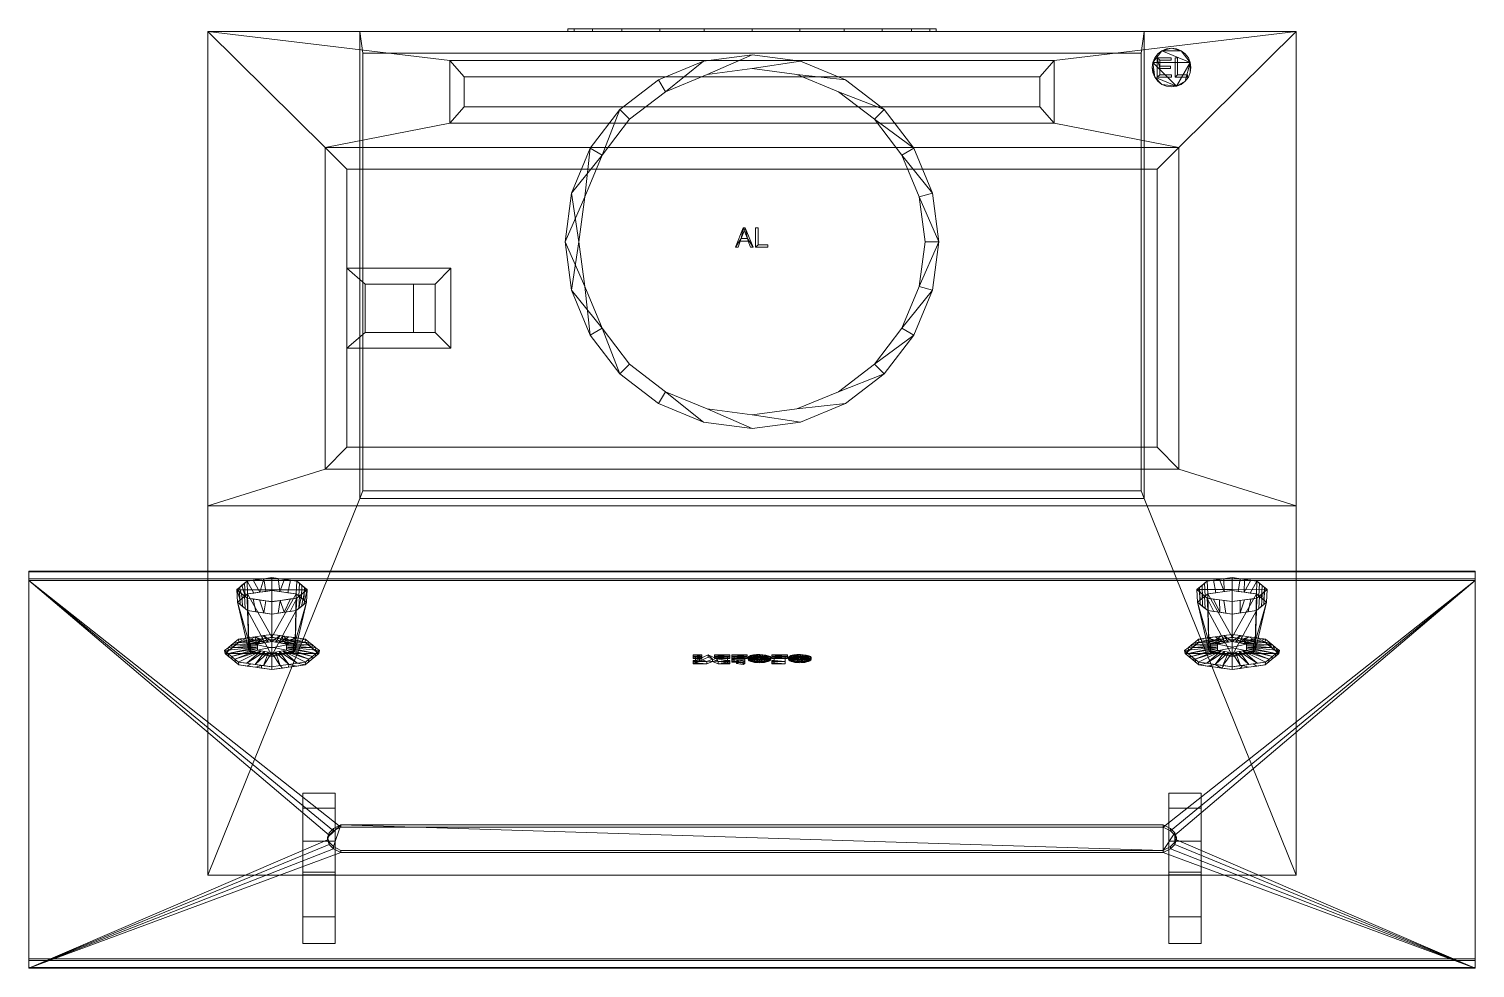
# Model space of a CAD drawing. Header units: millimetres. Extents: x -299 to 299, y -387 to 1.
import ezdxf

# ---------------------------------------------------------------- set-up
doc = ezdxf.new("R2010")
doc.units = ezdxf.units.MM
doc.layers.add('Q-SPCQ-____-OTLN', color=7, linetype='Continuous', lineweight=9)

# ---------------------------------------------------------------- blocks, each defined once
blk = doc.blocks.new('12533860_D_DAH1650_OBSW - 28H1650B_D_12533860_DAH1650_OBSW-352905-3D View 1')
at = {"layer": 'Q-SPCQ-____-OTLN', "color": 250, "true_color": 0x191919}
mesh = blk.add_polyface(dxfattribs=at)
corners = [(-225, -349, 420), (-225, 0, 420), (-225, 0), (-225, -196.23)]
mesh.append_faces([[corners[k] for k in face] for face in [(1, 2, 3, 0)]], dxfattribs={"color": 250})
mesh = blk.add_polyface(dxfattribs=at)
corners = [(225, 0), (225, -196.23), (-225, -196.23), (-225, 0), (176.5, -48), (-176.5, -48), (-176.5, -181), (176.5, -181), (125, -12), (-125, -12), (-125, -38), (125, -38)]
mesh.append_faces([[corners[k] for k in face] for face in [(8, 0, 4, 11)]], dxfattribs={"vtx0": -1, "vtx1": -1, "vtx2": -1, "color": 250})
mesh.append_faces([[corners[k] for k in face] for face in [(1, 7, 4, 0), (0, 8, 9, 3), (5, 10, 11, 4)]], dxfattribs={"vtx0": -1, "vtx2": -1, "color": 250})
mesh.append_faces([[corners[k] for k in face] for face in [(9, 10, 5, 3)]], dxfattribs={"vtx1": -1, "vtx2": -1, "vtx3": -1, "color": 250})
mesh.append_faces([[corners[k] for k in face] for face in [(6, 7, 1, 2), (5, 6, 2, 3)]], dxfattribs={"vtx1": -1, "vtx3": -1, "color": 250})
mesh = blk.add_polyface(dxfattribs=at)
corners = [(225, 0, 420), (225, 0), (-225, 0), (-225, 0, 420), (-162.22, 0, 420), (-162.22, 0, 382.5), (162.22, 0, 382.5), (162.22, 0, 420)]
mesh.append_faces([[corners[k] for k in face] for face in [(5, 2, 3, 4)]], dxfattribs={"vtx0": -1, "color": 250})
mesh.append_faces([[corners[k] for k in face] for face in [(2, 5, 6)]], dxfattribs={"vtx0": -1, "vtx2": -1, "color": 250})
mesh.append_faces([[corners[k] for k in face] for face in [(6, 0, 1, 2)]], dxfattribs={"vtx0": -1, "vtx3": -1, "color": 250})
mesh.append_faces([[corners[k] for k in face] for face in [(7, 0, 6)]], dxfattribs={"vtx1": -1, "color": 250})
mesh = blk.add_polyface(dxfattribs=at)
corners = [(-162.22, -193.23, 382.5), (162.22, -193.23, 382.5), (162.22, 0, 382.5), (-162.22, 0, 382.5), (-160.96, -9, 382.5), (160.96, -9, 382.5), (160.96, -190.04, 382.5), (-160.96, -190.04, 382.5)]
mesh.append_faces([[corners[k] for k in face] for face in [(0, 7, 4, 3)]], dxfattribs={"vtx0": -1, "vtx2": -1, "color": 250})
mesh.append_faces([[corners[k] for k in face] for face in [(6, 7, 0, 1), (5, 6, 1, 2), (2, 3, 4, 5)]], dxfattribs={"vtx1": -1, "vtx3": -1, "color": 250})
mesh = blk.add_polyface(dxfattribs=at)
corners = [(-162.22, -193.23, 420), (-162.22, -193.23, 382.5), (-162.22, 0, 382.5), (-162.22, 0, 420)]
mesh.append_faces([[corners[k] for k in face] for face in [(3, 0, 1, 2)]], dxfattribs={"color": 250})
at = {"layer": 'Q-SPCQ-____-OTLN', "color": 8, "true_color": 0x7f7f7f}
mesh = blk.add_polyface(dxfattribs=at)
corners = [(-76.2, 0, 192.55), (-73.6, 0, 212.27), (-65.99, 0, 230.65), (-53.88, 0, 246.43), (-38.1, 0, 258.54), (-19.72, 0, 266.15), (0, 0, 268.75), (19.72, 0, 266.15), (38.1, 0, 258.54), (53.88, 0, 246.43), (65.99, 0, 230.65), (73.6, 0, 212.27), (76.2, 0, 192.55), (76.2, 1, 192.55), (73.6, 1, 212.27), (65.99, 1, 230.65), (53.88, 1, 246.43), (38.1, 1, 258.54), (19.72, 1, 266.15), (0, 1, 268.75), (-19.72, 1, 266.15), (-38.1, 1, 258.54), (-53.88, 1, 246.43), (-65.99, 1, 230.65), (-73.6, 1, 212.27), (-76.2, 1, 192.55)]
mesh.append_faces([[corners[k] for k in face] for face in [(13, 14, 11, 12)]], dxfattribs={"vtx1": -1, "color": 8})
mesh.append_faces([[corners[k] for k in face] for face in [(14, 15, 10, 11), (16, 17, 8, 9), (15, 16, 9, 10), (17, 18, 7, 8), (6, 7, 18, 19), (19, 20, 5, 6), (20, 21, 4, 5), (22, 23, 2, 3), (21, 22, 3, 4), (23, 24, 1, 2)]], dxfattribs={"vtx1": -1, "vtx3": -1, "color": 8})
mesh.append_faces([[corners[k] for k in face] for face in [(25, 0, 1, 24)]], dxfattribs={"vtx2": -1, "color": 8})
mesh = blk.add_polyface(dxfattribs=at)
corners = [(-76.2, 1, 192.55), (-73.6, 1, 212.27), (-65.99, 1, 230.65), (-53.88, 1, 246.43), (-38.1, 1, 258.54), (-19.72, 1, 266.15), (0, 1, 268.75), (19.72, 1, 266.15), (38.1, 1, 258.54), (53.88, 1, 246.43), (65.99, 1, 230.65), (73.6, 1, 212.27), (76.2, 1, 192.55), (73.6, 1, 172.83), (65.99, 1, 154.45), (53.88, 1, 138.67), (38.1, 1, 126.56), (19.72, 1, 118.95), (0, 1, 116.35), (-19.72, 1, 118.95), (-38.1, 1, 126.56), (-53.88, 1, 138.67), (-65.99, 1, 154.45), (-73.6, 1, 172.83)]
mesh.append_faces([[corners[k] for k in face] for face in [(15, 12, 13, 14)]], dxfattribs={"vtx0": -1, "color": 8})
mesh.append_faces([[corners[k] for k in face] for face in [(12, 3, 10, 11)]], dxfattribs={"vtx0": -1, "vtx1": -1, "color": 8})
mesh.append_faces([[corners[k] for k in face] for face in [(10, 3, 6, 9), (3, 12, 15)]], dxfattribs={"vtx0": -1, "vtx1": -1, "vtx2": -1, "color": 8})
mesh.append_faces([[corners[k] for k in face] for face in [(20, 3, 15, 17)]], dxfattribs={"vtx0": -1, "vtx1": -1, "vtx2": -1, "vtx3": -1, "color": 8})
mesh.append_faces([[corners[k] for k in face] for face in [(23, 0, 3, 22)]], dxfattribs={"vtx1": -1, "vtx2": -1, "color": 8})
mesh.append_faces([[corners[k] for k in face] for face in [(15, 16, 17), (18, 19, 20, 17)]], dxfattribs={"vtx2": -1, "color": 8})
mesh.append_faces([[corners[k] for k in face] for face in [(20, 21, 22, 3)]], dxfattribs={"vtx2": -1, "vtx3": -1, "color": 8})
mesh.append_faces([[corners[k] for k in face] for face in [(6, 7, 8, 9), (3, 4, 5, 6), (0, 1, 2, 3)]], dxfattribs={"vtx3": -1, "color": 8})
mesh = blk.add_polyface(dxfattribs=at)
corners = [(76.2, 0, 192.55), (73.6, 0, 172.83), (65.99, 0, 154.45), (53.88, 0, 138.67), (38.1, 0, 126.56), (19.72, 0, 118.95), (0, 0, 116.35), (-19.72, 0, 118.95), (-38.1, 0, 126.56), (-53.88, 0, 138.67), (-65.99, 0, 154.45), (-73.6, 0, 172.83), (-76.2, 0, 192.55), (-76.2, 1, 192.55), (-73.6, 1, 172.83), (-65.99, 1, 154.45), (-53.88, 1, 138.67), (-38.1, 1, 126.56), (-19.72, 1, 118.95), (0, 1, 116.35), (19.72, 1, 118.95), (38.1, 1, 126.56), (53.88, 1, 138.67), (65.99, 1, 154.45), (73.6, 1, 172.83), (76.2, 1, 192.55)]
mesh.append_faces([[corners[k] for k in face] for face in [(13, 14, 11, 12), (0, 1, 24, 25)]], dxfattribs={"vtx1": -1, "color": 8})
mesh.append_faces([[corners[k] for k in face] for face in [(14, 15, 10, 11), (16, 17, 8, 9), (15, 16, 9, 10), (17, 18, 7, 8), (6, 7, 18, 19), (19, 20, 5, 6), (20, 21, 4, 5), (22, 23, 2, 3), (21, 22, 3, 4), (23, 24, 1, 2)]], dxfattribs={"vtx1": -1, "vtx3": -1, "color": 8})
mesh = blk.add_polyface(dxfattribs=at)
corners = [(-76.2, 0, 192.55), (-73.6, 0, 172.83), (-65.99, 0, 154.45), (-53.88, 0, 138.67), (-38.1, 0, 126.56), (-19.72, 0, 118.95), (0, 0, 116.35), (19.72, 0, 118.95), (38.1, 0, 126.56), (53.88, 0, 138.67), (65.99, 0, 154.45), (73.6, 0, 172.83), (76.2, 0, 192.55), (73.6, 0, 212.27), (65.99, 0, 230.65), (53.88, 0, 246.43), (38.1, 0, 258.54), (19.72, 0, 266.15), (0, 0, 268.75), (-19.72, 0, 266.15), (-38.1, 0, 258.54), (-53.88, 0, 246.43), (-65.99, 0, 230.65), (-73.6, 0, 212.27)]
mesh.append_faces([[corners[k] for k in face] for face in [(14, 12, 13)]], dxfattribs={"vtx0": -1, "color": 8})
mesh.append_faces([[corners[k] for k in face] for face in [(15, 0, 14)]], dxfattribs={"vtx0": -1, "vtx1": -1, "color": 8})
mesh.append_faces([[corners[k] for k in face] for face in [(4, 9, 12, 14), (15, 18, 21, 0)]], dxfattribs={"vtx0": -1, "vtx1": -1, "vtx2": -1, "vtx3": -1, "color": 8})
mesh.append_faces([[corners[k] for k in face] for face in [(11, 12, 9, 10)]], dxfattribs={"vtx1": -1, "color": 8})
mesh.append_faces([[corners[k] for k in face] for face in [(0, 1, 4, 14)]], dxfattribs={"vtx1": -1, "vtx2": -1, "vtx3": -1, "color": 8})
mesh.append_faces([[corners[k] for k in face] for face in [(2, 3, 4, 1), (16, 17, 18, 15), (22, 23, 0, 21), (19, 20, 21, 18)]], dxfattribs={"vtx2": -1, "color": 8})
mesh.append_faces([[corners[k] for k in face] for face in [(7, 8, 9, 4)]], dxfattribs={"vtx2": -1, "vtx3": -1, "color": 8})
mesh.append_faces([[corners[k] for k in face] for face in [(4, 5, 6, 7)]], dxfattribs={"vtx3": -1, "color": 8})
at = {"layer": 'Q-SPCQ-____-OTLN', "color": 250, "true_color": 0x191919}
mesh = blk.add_polyface(dxfattribs=at)
corners = [(162.22, -193.23, 382.5), (162.22, -193.23, 420), (162.22, 0, 420), (162.22, 0, 382.5)]
mesh.append_faces([[corners[k] for k in face] for face in [(3, 0, 1, 2)]], dxfattribs={"color": 250})
mesh = blk.add_polyface(dxfattribs=at)
corners = [(225, -349, 420), (225, -196.23), (225, 0), (225, 0, 420)]
mesh.append_faces([[corners[k] for k in face] for face in [(3, 0, 1, 2)]], dxfattribs={"color": 250})
mesh = blk.add_polyface(dxfattribs=at)
corners = [(225, -349, 420), (225, 0, 420), (162.22, 0, 420), (162.22, -193.23, 420), (-162.22, -193.23, 420), (-162.22, 0, 420), (-225, 0, 420), (-225, -349, 420)]
mesh.append_faces([[corners[k] for k in face] for face in [(7, 0, 3, 4)]], dxfattribs={"vtx1": -1, "vtx3": -1, "color": 250})
mesh.append_faces([[corners[k] for k in face] for face in [(1, 2, 3, 0)]], dxfattribs={"vtx2": -1, "color": 250})
mesh.append_faces([[corners[k] for k in face] for face in [(4, 5, 6, 7)]], dxfattribs={"vtx3": -1, "color": 250})
mesh = blk.add_polyface(dxfattribs=at)
corners = [(-160.96, -9, 332), (160.96, -9, 332), (160.96, -9, 382.5), (-160.96, -9, 382.5)]
mesh.append_faces([[corners[k] for k in face] for face in [(1, 2, 3, 0)]], dxfattribs={"color": 250})
mesh = blk.add_polyface(dxfattribs=at)
corners = [(-160.96, -190.04, 332), (-160.96, -9, 332), (-160.96, -9, 382.5), (-160.96, -190.04, 382.5)]
mesh.append_faces([[corners[k] for k in face] for face in [(1, 2, 3, 0)]], dxfattribs={"color": 250})
mesh = blk.add_polyface(dxfattribs=at)
corners = [(160.96, -9, 332), (-160.96, -9, 332), (-160.96, -190.04, 332), (160.96, -190.04, 332)]
mesh.append_faces([[corners[k] for k in face] for face in [(0, 1, 2, 3)]], dxfattribs={"color": 250})
at = {"layer": 'Q-SPCQ-____-OTLN', "color": 8, "true_color": 0x7f7f7f}
mesh = blk.add_polyface(dxfattribs=at)
corners = [(-77.3, -87, 332), (-74.66, -66.99, 332), (-66.94, -48.35, 332), (-54.66, -32.34, 332), (-38.65, -20.06, 332), (-20.01, -12.33, 332), (0, -9.7, 332), (20.01, -12.33, 332), (38.65, -20.06, 332), (54.66, -32.34, 332), (66.94, -48.35, 332), (74.66, -66.99, 332), (77.3, -87, 332), (74.66, -107, 332), (66.94, -125.65, 332), (54.66, -141.65, 332), (38.65, -153.94, 332), (20.01, -161.66, 332), (0, -164.29, 332), (-20.01, -161.66, 332), (-38.65, -153.94, 332), (-54.66, -141.65, 332), (-66.94, -125.65, 332), (-74.66, -107, 332), (-71.62, -87, 332), (-69.18, -105.53, 332), (-62.02, -122.81, 332), (-50.64, -137.64, 332), (-35.81, -149.02, 332), (-18.54, -156.17, 332), (0, -158.61, 332), (18.54, -156.17, 332), (35.81, -149.02, 332), (50.64, -137.64, 332), (62.02, -122.81, 332), (69.18, -105.53, 332), (71.62, -87, 332), (69.18, -68.46, 332), (62.02, -51.19, 332), (50.64, -36.36, 332), (35.81, -24.97, 332), (18.54, -17.82, 332), (0, -15.38, 332), (-18.54, -17.82, 332), (-35.81, -24.97, 332), (-50.64, -36.36, 332), (-62.02, -51.19, 332), (-69.18, -68.46, 332)]
mesh.append_faces([[corners[k] for k in face] for face in [(40, 9, 39), (46, 3, 45), (20, 28, 19)]], dxfattribs={"vtx0": -1, "vtx1": -1, "color": 8})
mesh.append_faces([[corners[k] for k in face] for face in [(10, 38, 39, 9), (45, 3, 4, 44), (44, 4, 5), (35, 12, 13, 34), (14, 33, 34, 13), (33, 14, 15, 32), (32, 15, 16, 31), (17, 30, 31, 16), (30, 17, 18, 29), (26, 22, 23), (29, 18, 19, 28)]], dxfattribs={"vtx0": -1, "vtx2": -1, "color": 8})
mesh.append_faces([[corners[k] for k in face] for face in [(35, 36, 12)]], dxfattribs={"vtx1": -1, "vtx2": -1, "color": 8})
mesh.append_faces([[corners[k] for k in face] for face in [(8, 9, 40, 41), (41, 42, 7, 8), (6, 7, 42, 43), (36, 37, 11, 12), (10, 11, 37, 38), (5, 6, 43, 44), (2, 3, 46, 47), (47, 24, 1, 2), (0, 1, 24, 25), (21, 22, 26, 27), (23, 0, 25, 26), (20, 21, 27, 28)]], dxfattribs={"vtx1": -1, "vtx3": -1, "color": 8})
mesh = blk.add_polyface(dxfattribs=at)
corners = [(-77.3, -87, 347.93), (-74.66, -107, 347.93), (-66.94, -125.65, 347.93), (-54.66, -141.65, 347.93), (-38.65, -153.94, 347.93), (-20.01, -161.66, 347.93), (0, -164.29, 347.93), (20.01, -161.66, 347.93), (38.65, -153.94, 347.93), (54.66, -141.65, 347.93), (66.94, -125.65, 347.93), (74.66, -107, 347.93), (77.3, -87, 347.93), (74.66, -66.99, 347.93), (66.94, -48.35, 347.93), (54.66, -32.34, 347.93), (38.65, -20.06, 347.93), (20.01, -12.33, 347.93), (0, -9.7, 347.93), (-20.01, -12.33, 347.93), (-38.65, -20.06, 347.93), (-54.66, -32.34, 347.93), (-66.94, -48.35, 347.93), (-74.66, -66.99, 347.93), (-71.62, -87, 347.93), (-69.18, -68.46, 347.93), (-62.02, -51.19, 347.93), (-50.64, -36.36, 347.93), (-35.81, -24.97, 347.93), (-18.54, -17.82, 347.93), (0, -15.38, 347.93), (18.54, -17.82, 347.93), (35.81, -24.97, 347.93), (50.64, -36.36, 347.93), (62.02, -51.19, 347.93), (69.18, -68.46, 347.93), (71.62, -87, 347.93), (69.18, -105.53, 347.93), (62.02, -122.81, 347.93), (50.64, -137.64, 347.93), (35.81, -149.02, 347.93), (18.54, -156.17, 347.93), (0, -158.61, 347.93), (-18.54, -156.17, 347.93), (-35.81, -149.02, 347.93), (-50.64, -137.64, 347.93), (-62.02, -122.81, 347.93), (-69.18, -105.53, 347.93)]
mesh.append_faces([[corners[k] for k in face] for face in [(40, 9, 39), (46, 3, 45), (20, 28, 19)]], dxfattribs={"vtx0": -1, "vtx1": -1, "color": 8})
mesh.append_faces([[corners[k] for k in face] for face in [(10, 38, 39, 9), (45, 3, 4, 44), (44, 4, 5), (35, 12, 13, 34), (14, 33, 34, 13), (33, 14, 15, 32), (32, 15, 16, 31), (17, 30, 31, 16), (30, 17, 18, 29), (26, 22, 23), (29, 18, 19, 28)]], dxfattribs={"vtx0": -1, "vtx2": -1, "color": 8})
mesh.append_faces([[corners[k] for k in face] for face in [(35, 36, 12)]], dxfattribs={"vtx1": -1, "vtx2": -1, "color": 8})
mesh.append_faces([[corners[k] for k in face] for face in [(8, 9, 40, 41), (41, 42, 7, 8), (6, 7, 42, 43), (36, 37, 11, 12), (10, 11, 37, 38), (5, 6, 43, 44), (2, 3, 46, 47), (47, 24, 1, 2), (0, 1, 24, 25), (21, 22, 26, 27), (23, 0, 25, 26), (20, 21, 27, 28)]], dxfattribs={"vtx1": -1, "vtx3": -1, "color": 8})
mesh = blk.add_polyface(dxfattribs=at)
corners = [(-77.3, -87, 347.93), (-74.66, -66.99, 347.93), (-66.94, -48.35, 347.93), (-54.66, -32.34, 347.93), (-38.65, -20.06, 347.93), (-20.01, -12.33, 347.93), (0, -9.7, 347.93), (20.01, -12.33, 347.93), (38.65, -20.06, 347.93), (54.66, -32.34, 347.93), (66.94, -48.35, 347.93), (74.66, -66.99, 347.93), (77.3, -87, 347.93), (77.3, -87, 332), (74.66, -66.99, 332), (66.94, -48.35, 332), (54.66, -32.34, 332), (38.65, -20.06, 332), (20.01, -12.33, 332), (0, -9.7, 332), (-20.01, -12.33, 332), (-38.65, -20.06, 332), (-54.66, -32.34, 332), (-66.94, -48.35, 332), (-74.66, -66.99, 332), (-77.3, -87, 332)]
mesh.append_faces([[corners[k] for k in face] for face in [(13, 14, 11, 12)]], dxfattribs={"vtx1": -1, "color": 8})
mesh.append_faces([[corners[k] for k in face] for face in [(14, 15, 10, 11), (16, 17, 8, 9), (15, 16, 9, 10), (17, 18, 7, 8), (6, 7, 18, 19), (19, 20, 5, 6), (20, 21, 4, 5), (22, 23, 2, 3), (21, 22, 3, 4), (23, 24, 1, 2)]], dxfattribs={"vtx1": -1, "vtx3": -1, "color": 8})
mesh.append_faces([[corners[k] for k in face] for face in [(25, 0, 1, 24)]], dxfattribs={"vtx2": -1, "color": 8})
at = {"layer": 'Q-SPCQ-____-OTLN', "color": 250, "true_color": 0x191919}
mesh = blk.add_polyface(dxfattribs=at)
corners = [(160.96, -9, 332), (160.96, -190.04, 332), (160.96, -190.04, 382.5), (160.96, -9, 382.5)]
mesh.append_faces([[corners[k] for k in face] for face in [(2, 3, 0, 1)]], dxfattribs={"color": 250})
at = {"layer": 'Q-SPCQ-____-OTLN', "color": 1, "true_color": 0xff0000}
mesh = blk.add_polyface(dxfattribs=at)
corners = [(165.5, -15, 450), (165.77, -17.07, 450), (166.57, -19, 450), (167.84, -20.66, 450), (169.5, -21.93, 450), (171.43, -22.73, 450), (173.5, -23, 450), (175.57, -22.73, 450), (177.5, -21.93, 450), (179.16, -20.66, 450), (180.43, -19, 450), (181.23, -17.07, 450), (181.5, -15, 450), (181.23, -12.93, 450), (180.43, -11, 450), (179.16, -9.34, 450), (177.5, -8.07, 450), (175.57, -7.27, 450), (173.5, -7, 450), (171.43, -7.27, 450), (169.5, -8.07, 450), (167.84, -9.34, 450), (166.57, -11, 450), (165.77, -12.93, 450)]
mesh.append_faces([[corners[k] for k in face] for face in [(4, 2, 3), (13, 11, 12)]], dxfattribs={"vtx0": -1, "color": 1})
mesh.append_faces([[corners[k] for k in face] for face in [(7, 23, 2, 4), (20, 13, 16, 18), (13, 20, 23, 7)]], dxfattribs={"vtx0": -1, "vtx1": -1, "vtx2": -1, "vtx3": -1, "color": 1})
mesh.append_faces([[corners[k] for k in face] for face in [(22, 23, 20, 21), (19, 20, 18)]], dxfattribs={"vtx1": -1, "color": 1})
mesh.append_faces([[corners[k] for k in face] for face in [(5, 6, 7, 4), (0, 1, 2, 23), (16, 17, 18)]], dxfattribs={"vtx2": -1, "color": 1})
mesh.append_faces([[corners[k] for k in face] for face in [(7, 8, 9, 13), (9, 10, 11, 13)]], dxfattribs={"vtx2": -1, "vtx3": -1, "color": 1})
mesh.append_faces([[corners[k] for k in face] for face in [(13, 14, 15, 16)]], dxfattribs={"vtx3": -1, "color": 1})
mesh = blk.add_polyface(dxfattribs=at)
corners = [(165.5, -15, 420), (165.77, -12.93, 420), (166.57, -11, 420), (167.84, -9.34, 420), (169.5, -8.07, 420), (171.43, -7.27, 420), (173.5, -7, 420), (175.57, -7.27, 420), (177.5, -8.07, 420), (179.16, -9.34, 420), (180.43, -11, 420), (181.23, -12.93, 420), (181.5, -15, 420), (181.23, -17.07, 420), (180.43, -19, 420), (179.16, -20.66, 420), (177.5, -21.93, 420), (175.57, -22.73, 420), (173.5, -23, 420), (171.43, -22.73, 420), (169.5, -21.93, 420), (167.84, -20.66, 420), (166.57, -19, 420), (165.77, -17.07, 420)]
mesh.append_faces([[corners[k] for k in face] for face in [(15, 11, 13, 14)]], dxfattribs={"vtx0": -1, "vtx1": -1, "color": 1})
mesh.append_faces([[corners[k] for k in face] for face in [(4, 8, 11, 1), (17, 1, 11, 15)]], dxfattribs={"vtx0": -1, "vtx1": -1, "vtx2": -1, "vtx3": -1, "color": 1})
mesh.append_faces([[corners[k] for k in face] for face in [(22, 0, 1, 17)]], dxfattribs={"vtx0": -1, "vtx2": -1, "vtx3": -1, "color": 1})
mesh.append_faces([[corners[k] for k in face] for face in [(23, 0, 22), (19, 20, 17, 18)]], dxfattribs={"vtx1": -1, "color": 1})
mesh.append_faces([[corners[k] for k in face] for face in [(9, 10, 11, 8), (2, 3, 4, 1), (4, 5, 6), (15, 16, 17), (11, 12, 13)]], dxfattribs={"vtx2": -1, "color": 1})
mesh.append_faces([[corners[k] for k in face] for face in [(6, 7, 8, 4), (20, 21, 22, 17)]], dxfattribs={"vtx2": -1, "vtx3": -1, "color": 1})
mesh = blk.add_polyface(dxfattribs=at)
corners = [(165.5, -15, 450), (165.77, -12.93, 450), (166.57, -11, 450), (167.84, -9.34, 450), (169.5, -8.07, 450), (171.43, -7.27, 450), (173.5, -7, 450), (175.57, -7.27, 450), (177.5, -8.07, 450), (179.16, -9.34, 450), (180.43, -11, 450), (181.23, -12.93, 450), (181.5, -15, 450), (181.5, -15, 420), (181.23, -12.93, 420), (180.43, -11, 420), (179.16, -9.34, 420), (177.5, -8.07, 420), (175.57, -7.27, 420), (173.5, -7, 420), (171.43, -7.27, 420), (169.5, -8.07, 420), (167.84, -9.34, 420), (166.57, -11, 420), (165.77, -12.93, 420), (165.5, -15, 420)]
mesh.append_faces([[corners[k] for k in face] for face in [(13, 14, 11, 12), (0, 1, 24, 25)]], dxfattribs={"vtx1": -1, "color": 1})
mesh.append_faces([[corners[k] for k in face] for face in [(14, 15, 10, 11), (16, 17, 8, 9), (15, 16, 9, 10), (17, 18, 7, 8), (6, 7, 18, 19), (19, 20, 5, 6), (20, 21, 4, 5), (22, 23, 2, 3), (21, 22, 3, 4), (23, 24, 1, 2)]], dxfattribs={"vtx1": -1, "vtx3": -1, "color": 1})
mesh = blk.add_polyface(dxfattribs=at)
corners = [(167.6, -19, 450), (167.6, -10.96, 450), (173.37, -10.96, 450), (173.37, -11.97, 450), (168.6, -11.97, 450), (168.6, -14.35, 450), (173.12, -14.35, 450), (173.12, -15.36, 450), (168.6, -15.36, 450), (168.6, -18, 450), (173.5, -18, 450), (173.5, -19, 450)]
mesh.append_faces([[corners[k] for k in face] for face in [(1, 4, 5, 8)]], dxfattribs={"vtx0": -1, "vtx2": -1, "vtx3": -1, "color": 1})
mesh.append_faces([[corners[k] for k in face] for face in [(8, 9, 0, 1)]], dxfattribs={"vtx1": -1, "vtx3": -1, "color": 1})
mesh.append_faces([[corners[k] for k in face] for face in [(2, 3, 4, 1), (6, 7, 8, 5)]], dxfattribs={"vtx2": -1, "color": 1})
mesh.append_faces([[corners[k] for k in face] for face in [(9, 10, 11, 0)]], dxfattribs={"vtx3": -1, "color": 1})
mesh = blk.add_polyface(dxfattribs=at)
corners = [(167.6, -19, 451), (173.5, -19, 451), (173.5, -18, 451), (168.6, -18, 451), (168.6, -15.36, 451), (173.12, -15.36, 451), (173.12, -14.35, 451), (168.6, -14.35, 451), (168.6, -11.97, 451), (173.37, -11.97, 451), (173.37, -10.96, 451), (167.6, -10.96, 451)]
mesh.append_faces([[corners[k] for k in face] for face in [(3, 0, 1, 2)]], dxfattribs={"vtx0": -1, "color": 1})
mesh.append_faces([[corners[k] for k in face] for face in [(0, 3, 4, 11)]], dxfattribs={"vtx0": -1, "vtx2": -1, "color": 1})
mesh.append_faces([[corners[k] for k in face] for face in [(10, 11, 8, 9), (6, 7, 4, 5)]], dxfattribs={"vtx1": -1, "color": 1})
mesh.append_faces([[corners[k] for k in face] for face in [(7, 8, 11, 4)]], dxfattribs={"vtx1": -1, "vtx2": -1, "vtx3": -1, "color": 1})
mesh = blk.add_polyface(dxfattribs=at)
corners = [(167.6, -10.96, 451), (173.37, -10.96, 451), (173.37, -10.96, 450), (167.6, -10.96, 450)]
mesh.append_faces([[corners[k] for k in face] for face in [(0, 1, 2, 3)]], dxfattribs={"color": 1})
mesh = blk.add_polyface(dxfattribs=at)
corners = [(167.6, -19, 451), (167.6, -10.96, 451), (167.6, -10.96, 450), (167.6, -19, 450)]
mesh.append_faces([[corners[k] for k in face] for face in [(3, 0, 1, 2)]], dxfattribs={"color": 1})
mesh = blk.add_polyface(dxfattribs=at)
corners = [(175.01, -19, 450), (175.01, -10.96, 450), (176.01, -10.96, 450), (176.01, -18, 450), (180.03, -18, 450), (180.03, -19, 450)]
mesh.append_faces([[corners[k] for k in face] for face in [(1, 2, 3, 0)]], dxfattribs={"vtx2": -1, "color": 1})
mesh.append_faces([[corners[k] for k in face] for face in [(3, 4, 5, 0)]], dxfattribs={"vtx3": -1, "color": 1})
mesh = blk.add_polyface(dxfattribs=at)
corners = [(175.01, -19, 451), (180.03, -19, 451), (180.03, -18, 451), (176.01, -18, 451), (176.01, -10.96, 451), (175.01, -10.96, 451)]
mesh.append_faces([[corners[k] for k in face] for face in [(1, 2, 3, 0)]], dxfattribs={"vtx2": -1, "color": 1})
mesh.append_faces([[corners[k] for k in face] for face in [(3, 4, 5, 0)]], dxfattribs={"vtx3": -1, "color": 1})
mesh = blk.add_polyface(dxfattribs=at)
corners = [(175.01, -19, 451), (175.01, -10.96, 451), (175.01, -10.96, 450), (175.01, -19, 450)]
mesh.append_faces([[corners[k] for k in face] for face in [(3, 0, 1, 2)]], dxfattribs={"color": 1})
mesh = blk.add_polyface(dxfattribs=at)
corners = [(176.01, -10.96, 451), (176.01, -18, 451), (176.01, -18, 450), (176.01, -10.96, 450)]
mesh.append_faces([[corners[k] for k in face] for face in [(3, 0, 1, 2)]], dxfattribs={"color": 1})
at = {"layer": 'Q-SPCQ-____-OTLN', "color": 250, "true_color": 0x191919}
mesh = blk.add_polyface(dxfattribs=at)
corners = [(125, -12, 11), (-125, -12, 11), (-125, -12), (125, -12)]
mesh.append_faces([[corners[k] for k in face] for face in [(3, 0, 1, 2)]], dxfattribs={"color": 250})
mesh = blk.add_polyface(dxfattribs=at)
corners = [(125, -12, 11), (125, -38, 11), (-125, -38, 11), (-125, -12, 11)]
mesh.append_faces([[corners[k] for k in face] for face in [(0, 1, 2, 3)]], dxfattribs={"color": 250})
mesh = blk.add_polyface(dxfattribs=at)
corners = [(-125, -12, 11), (-125, -38, 11), (-125, -38), (-125, -12)]
mesh.append_faces([[corners[k] for k in face] for face in [(3, 0, 1, 2)]], dxfattribs={"color": 250})
at = {"layer": 'Q-SPCQ-____-OTLN', "color": 8, "true_color": 0x7c7d7b}
mesh = blk.add_polyface(dxfattribs=at)
corners = [(125, -12), (125, -38), (-125, -38), (-125, -12), (-119, -31.2), (119, -31.2), (119, -18.8), (-119, -18.8)]
mesh.append_faces([[corners[k] for k in face] for face in [(3, 7, 4, 2), (7, 3, 0, 6)]], dxfattribs={"vtx0": -1, "vtx2": -1, "color": 8})
mesh.append_faces([[corners[k] for k in face] for face in [(1, 2, 4, 5), (5, 6, 0, 1)]], dxfattribs={"vtx1": -1, "vtx3": -1, "color": 8})
mesh = blk.add_polyface(dxfattribs=at)
corners = [(125, -12, 11), (-125, -12, 11), (-125, -38, 11), (125, -38, 11), (-119, -31.2, 11), (-119, -18.8, 11), (119, -18.8, 11), (119, -31.2, 11)]
mesh.append_faces([[corners[k] for k in face] for face in [(0, 6, 7, 3), (6, 0, 1, 5)]], dxfattribs={"vtx0": -1, "vtx2": -1, "color": 8})
mesh.append_faces([[corners[k] for k in face] for face in [(2, 3, 7, 4), (4, 5, 1, 2)]], dxfattribs={"vtx1": -1, "vtx3": -1, "color": 8})
mesh = blk.add_polyface(dxfattribs=at)
corners = [(-125, -12, 11), (125, -12, 11), (125, -12), (-125, -12)]
mesh.append_faces([[corners[k] for k in face] for face in [(0, 1, 2, 3)]], dxfattribs={"color": 8})
mesh = blk.add_polyface(dxfattribs=at)
corners = [(-125, -38, 11), (-125, -12, 11), (-125, -12), (-125, -38)]
mesh.append_faces([[corners[k] for k in face] for face in [(0, 1, 2, 3)]], dxfattribs={"color": 8})
at = {"layer": 'Q-SPCQ-____-OTLN', "color": 8, "true_color": 0x7f7f7f}
mesh = blk.add_polyface(dxfattribs=at)
corners = [(71.62, -87, 347.93), (69.18, -68.46, 347.93), (62.02, -51.19, 347.93), (50.64, -36.36, 347.93), (35.81, -24.97, 347.93), (18.54, -17.82, 347.93), (0, -15.38, 347.93), (-18.54, -17.82, 347.93), (-35.81, -24.97, 347.93), (-50.64, -36.36, 347.93), (-62.02, -51.19, 347.93), (-69.18, -68.46, 347.93), (-71.62, -87, 347.93), (-71.62, -87, 332), (-69.18, -68.46, 332), (-62.02, -51.19, 332), (-50.64, -36.36, 332), (-35.81, -24.97, 332), (-18.54, -17.82, 332), (0, -15.38, 332), (18.54, -17.82, 332), (35.81, -24.97, 332), (50.64, -36.36, 332), (62.02, -51.19, 332), (69.18, -68.46, 332), (71.62, -87, 332)]
mesh.append_faces([[corners[k] for k in face] for face in [(0, 1, 24, 25)]], dxfattribs={"vtx1": -1, "color": 8})
mesh.append_faces([[corners[k] for k in face] for face in [(10, 11, 14, 15), (8, 9, 16, 17), (9, 10, 15, 16), (7, 8, 17, 18), (18, 19, 6, 7), (4, 5, 20, 21), (3, 4, 21, 22), (1, 2, 23, 24), (2, 3, 22, 23), (19, 20, 5, 6)]], dxfattribs={"vtx1": -1, "vtx3": -1, "color": 8})
mesh.append_faces([[corners[k] for k in face] for face in [(11, 12, 13, 14)]], dxfattribs={"vtx3": -1, "color": 8})
at = {"layer": 'Q-SPCQ-____-OTLN', "color": 250, "true_color": 0x191919}
mesh = blk.add_polyface(dxfattribs=at)
corners = [(125, -38, 11), (125, -12, 11), (125, -12), (125, -38)]
mesh.append_faces([[corners[k] for k in face] for face in [(3, 0, 1, 2)]], dxfattribs={"color": 250})
at = {"layer": 'Q-SPCQ-____-OTLN', "color": 8, "true_color": 0x7c7d7b}
mesh = blk.add_polyface(dxfattribs=at)
corners = [(125, -12, 11), (125, -38, 11), (125, -38), (125, -12)]
mesh.append_faces([[corners[k] for k in face] for face in [(0, 1, 2, 3)]], dxfattribs={"color": 8})
at = {"layer": 'Q-SPCQ-____-OTLN', "color": 1, "true_color": 0xff0000}
mesh = blk.add_polyface(dxfattribs=at)
corners = [(181.5, -15, 450), (181.23, -17.07, 450), (180.43, -19, 450), (179.16, -20.66, 450), (177.5, -21.93, 450), (175.57, -22.73, 450), (173.5, -23, 450), (171.43, -22.73, 450), (169.5, -21.93, 450), (167.84, -20.66, 450), (166.57, -19, 450), (165.77, -17.07, 450), (165.5, -15, 450), (165.5, -15, 420), (165.77, -17.07, 420), (166.57, -19, 420), (167.84, -20.66, 420), (169.5, -21.93, 420), (171.43, -22.73, 420), (173.5, -23, 420), (175.57, -22.73, 420), (177.5, -21.93, 420), (179.16, -20.66, 420), (180.43, -19, 420), (181.23, -17.07, 420), (181.5, -15, 420)]
mesh.append_faces([[corners[k] for k in face] for face in [(13, 14, 11, 12), (0, 1, 24, 25)]], dxfattribs={"vtx1": -1, "color": 1})
mesh.append_faces([[corners[k] for k in face] for face in [(14, 15, 10, 11), (16, 17, 8, 9), (15, 16, 9, 10), (17, 18, 7, 8), (6, 7, 18, 19), (19, 20, 5, 6), (20, 21, 4, 5), (22, 23, 2, 3), (21, 22, 3, 4), (23, 24, 1, 2)]], dxfattribs={"vtx1": -1, "vtx3": -1, "color": 1})
mesh = blk.add_polyface(dxfattribs=at)
corners = [(168.6, -11.97, 451), (168.6, -14.35, 451), (168.6, -14.35, 450), (168.6, -11.97, 450)]
mesh.append_faces([[corners[k] for k in face] for face in [(0, 1, 2, 3)]], dxfattribs={"color": 1})
mesh = blk.add_polyface(dxfattribs=at)
corners = [(173.37, -11.97, 451), (168.6, -11.97, 451), (168.6, -11.97, 450), (173.37, -11.97, 450)]
mesh.append_faces([[corners[k] for k in face] for face in [(0, 1, 2, 3)]], dxfattribs={"color": 1})
mesh = blk.add_polyface(dxfattribs=at)
corners = [(168.6, -14.35, 451), (173.12, -14.35, 451), (173.12, -14.35, 450), (168.6, -14.35, 450)]
mesh.append_faces([[corners[k] for k in face] for face in [(0, 1, 2, 3)]], dxfattribs={"color": 1})
mesh = blk.add_polyface(dxfattribs=at)
corners = [(168.6, -15.36, 451), (168.6, -18, 451), (168.6, -18, 450), (168.6, -15.36, 450)]
mesh.append_faces([[corners[k] for k in face] for face in [(0, 1, 2, 3)]], dxfattribs={"color": 1})
mesh = blk.add_polyface(dxfattribs=at)
corners = [(173.12, -15.36, 451), (168.6, -15.36, 451), (168.6, -15.36, 450), (173.12, -15.36, 450)]
mesh.append_faces([[corners[k] for k in face] for face in [(0, 1, 2, 3)]], dxfattribs={"color": 1})
at = {"layer": 'Q-SPCQ-____-OTLN', "color": 8, "true_color": 0x7c7d7b}
mesh = blk.add_polyface(dxfattribs=at)
corners = [(119, -18.8, 11), (-119, -18.8, 11), (-119, -18.8), (119, -18.8)]
mesh.append_faces([[corners[k] for k in face] for face in [(0, 1, 2, 3)]], dxfattribs={"color": 8})
mesh = blk.add_polyface(dxfattribs=at)
corners = [(-119, -18.8, 11), (-119, -31.2, 11), (-119, -31.2), (-119, -18.8)]
mesh.append_faces([[corners[k] for k in face] for face in [(0, 1, 2, 3)]], dxfattribs={"color": 8})
at = {"layer": 'Q-SPCQ-____-OTLN', "color": 254, "true_color": 0xdae3e0, "transparency": 33554471}
mesh = blk.add_polyface(dxfattribs=at)
corners = [(119, -18.8, 11), (-119, -18.8, 11), (-119, -31.2, 11), (119, -31.2, 11)]
mesh.append_faces([[corners[k] for k in face] for face in [(2, 3, 0, 1)]], dxfattribs={"color": 254})
mesh = blk.add_polyface(dxfattribs=at)
corners = [(119, -18.8), (119, -31.2), (-119, -31.2), (-119, -18.8)]
mesh.append_faces([[corners[k] for k in face] for face in [(1, 2, 3, 0)]], dxfattribs={"color": 254})
mesh = blk.add_polyface(dxfattribs=at)
corners = [(-119, -18.8, 11), (119, -18.8, 11), (119, -18.8), (-119, -18.8)]
mesh.append_faces([[corners[k] for k in face] for face in [(0, 1, 2, 3)]], dxfattribs={"color": 254})
mesh = blk.add_polyface(dxfattribs=at)
corners = [(-119, -31.2, 11), (-119, -18.8, 11), (-119, -18.8), (-119, -31.2)]
mesh.append_faces([[corners[k] for k in face] for face in [(0, 1, 2, 3)]], dxfattribs={"color": 254})
at = {"layer": 'Q-SPCQ-____-OTLN', "color": 8, "true_color": 0x7c7d7b}
mesh = blk.add_polyface(dxfattribs=at)
corners = [(119, -31.2, 11), (119, -18.8, 11), (119, -18.8), (119, -31.2)]
mesh.append_faces([[corners[k] for k in face] for face in [(0, 1, 2, 3)]], dxfattribs={"color": 8})
at = {"layer": 'Q-SPCQ-____-OTLN', "color": 254, "true_color": 0xdae3e0, "transparency": 33554471}
mesh = blk.add_polyface(dxfattribs=at)
corners = [(119, -18.8, 11), (119, -31.2, 11), (119, -31.2), (119, -18.8)]
mesh.append_faces([[corners[k] for k in face] for face in [(0, 1, 2, 3)]], dxfattribs={"color": 254})
at = {"layer": 'Q-SPCQ-____-OTLN', "color": 1, "true_color": 0xff0000}
mesh = blk.add_polyface(dxfattribs=at)
corners = [(173.5, -19, 451), (167.6, -19, 451), (167.6, -19, 450), (173.5, -19, 450)]
mesh.append_faces([[corners[k] for k in face] for face in [(0, 1, 2, 3)]], dxfattribs={"color": 1})
mesh = blk.add_polyface(dxfattribs=at)
corners = [(168.6, -18, 451), (173.5, -18, 451), (173.5, -18, 450), (168.6, -18, 450)]
mesh.append_faces([[corners[k] for k in face] for face in [(0, 1, 2, 3)]], dxfattribs={"color": 1})
mesh = blk.add_polyface(dxfattribs=at)
corners = [(180.03, -19, 451), (175.01, -19, 451), (175.01, -19, 450), (180.03, -19, 450)]
mesh.append_faces([[corners[k] for k in face] for face in [(0, 1, 2, 3)]], dxfattribs={"color": 1})
mesh = blk.add_polyface(dxfattribs=at)
corners = [(176.01, -18, 451), (180.03, -18, 451), (180.03, -18, 450), (176.01, -18, 450)]
mesh.append_faces([[corners[k] for k in face] for face in [(0, 1, 2, 3)]], dxfattribs={"color": 1})
at = {"layer": 'Q-SPCQ-____-OTLN', "color": 8, "true_color": 0x7c7d7b}
mesh = blk.add_polyface(dxfattribs=at)
corners = [(-119, -31.2, 11), (119, -31.2, 11), (119, -31.2), (-119, -31.2)]
mesh.append_faces([[corners[k] for k in face] for face in [(0, 1, 2, 3)]], dxfattribs={"color": 8})
at = {"layer": 'Q-SPCQ-____-OTLN', "color": 254, "true_color": 0xdae3e0, "transparency": 33554471}
mesh = blk.add_polyface(dxfattribs=at)
corners = [(119, -31.2, 11), (-119, -31.2, 11), (-119, -31.2), (119, -31.2)]
mesh.append_faces([[corners[k] for k in face] for face in [(0, 1, 2, 3)]], dxfattribs={"color": 254})
at = {"layer": 'Q-SPCQ-____-OTLN', "color": 250, "true_color": 0x191919}
mesh = blk.add_polyface(dxfattribs=at)
corners = [(-125, -38, 11), (125, -38, 11), (125, -38), (-125, -38)]
mesh.append_faces([[corners[k] for k in face] for face in [(3, 0, 1, 2)]], dxfattribs={"color": 250})
at = {"layer": 'Q-SPCQ-____-OTLN', "color": 8, "true_color": 0x7c7d7b}
mesh = blk.add_polyface(dxfattribs=at)
corners = [(125, -38, 11), (-125, -38, 11), (-125, -38), (125, -38)]
mesh.append_faces([[corners[k] for k in face] for face in [(0, 1, 2, 3)]], dxfattribs={"color": 8})
at = {"layer": 'Q-SPCQ-____-OTLN', "color": 250, "true_color": 0x191919}
mesh = blk.add_polyface(dxfattribs=at)
corners = [(176.5, -48, 11), (-176.5, -48, 11), (-176.5, -48), (176.5, -48)]
mesh.append_faces([[corners[k] for k in face] for face in [(0, 1, 2, 3)]], dxfattribs={"color": 250})
mesh = blk.add_polyface(dxfattribs=at)
corners = [(176.5, -48, 11), (176.5, -181, 11), (-176.5, -181, 11), (-176.5, -48, 11)]
mesh.append_faces([[corners[k] for k in face] for face in [(3, 0, 1, 2)]], dxfattribs={"color": 250})
mesh = blk.add_polyface(dxfattribs=at)
corners = [(-176.5, -48, 11), (-176.5, -181, 11), (-176.5, -181), (-176.5, -48)]
mesh.append_faces([[corners[k] for k in face] for face in [(3, 0, 1, 2)]], dxfattribs={"color": 250})
at = {"layer": 'Q-SPCQ-____-OTLN', "color": 8, "true_color": 0x7c7d7b}
mesh = blk.add_polyface(dxfattribs=at)
corners = [(176.5, -48), (176.5, -181), (-176.5, -181), (-176.5, -48), (167.5, -57), (-167.5, -57), (-167.5, -172), (167.5, -172)]
mesh.append_faces([[corners[k] for k in face] for face in [(3, 5, 6, 2), (2, 6, 7, 1)]], dxfattribs={"vtx0": -1, "vtx2": -1, "color": 8})
mesh.append_faces([[corners[k] for k in face] for face in [(4, 5, 3, 0), (7, 4, 0, 1)]], dxfattribs={"vtx1": -1, "vtx3": -1, "color": 8})
mesh = blk.add_polyface(dxfattribs=at)
corners = [(176.5, -48, 11), (-176.5, -48, 11), (-176.5, -181, 11), (176.5, -181, 11), (167.5, -57, 11), (167.5, -172, 11), (-167.5, -172, 11), (-167.5, -57, 11)]
mesh.append_faces([[corners[k] for k in face] for face in [(0, 4, 5, 3), (3, 5, 6, 2)]], dxfattribs={"vtx0": -1, "vtx2": -1, "color": 8})
mesh.append_faces([[corners[k] for k in face] for face in [(7, 4, 0, 1), (6, 7, 1, 2)]], dxfattribs={"vtx1": -1, "vtx3": -1, "color": 8})
mesh = blk.add_polyface(dxfattribs=at)
corners = [(-176.5, -48, 11), (176.5, -48, 11), (176.5, -48), (-176.5, -48)]
mesh.append_faces([[corners[k] for k in face] for face in [(3, 0, 1, 2)]], dxfattribs={"color": 8})
mesh = blk.add_polyface(dxfattribs=at)
corners = [(-176.5, -181, 11), (-176.5, -48, 11), (-176.5, -48), (-176.5, -181)]
mesh.append_faces([[corners[k] for k in face] for face in [(0, 1, 2, 3)]], dxfattribs={"color": 8})
at = {"layer": 'Q-SPCQ-____-OTLN', "color": 250, "true_color": 0x191919}
mesh = blk.add_polyface(dxfattribs=at)
corners = [(176.5, -181, 11), (176.5, -48, 11), (176.5, -48), (176.5, -181)]
mesh.append_faces([[corners[k] for k in face] for face in [(3, 0, 1, 2)]], dxfattribs={"color": 250})
at = {"layer": 'Q-SPCQ-____-OTLN', "color": 8, "true_color": 0x7c7d7b}
mesh = blk.add_polyface(dxfattribs=at)
corners = [(176.5, -48, 11), (176.5, -181, 11), (176.5, -181), (176.5, -48)]
mesh.append_faces([[corners[k] for k in face] for face in [(0, 1, 2, 3)]], dxfattribs={"color": 8})
mesh = blk.add_polyface(dxfattribs=at)
corners = [(-167.5, -57, 11), (-167.5, -172, 11), (-167.5, -172), (-167.5, -57)]
mesh.append_faces([[corners[k] for k in face] for face in [(0, 1, 2, 3)]], dxfattribs={"color": 8})
mesh = blk.add_polyface(dxfattribs=at)
corners = [(167.5, -57, 11), (-167.5, -57, 11), (-167.5, -57), (167.5, -57)]
mesh.append_faces([[corners[k] for k in face] for face in [(3, 0, 1, 2)]], dxfattribs={"color": 8})
at = {"layer": 'Q-SPCQ-____-OTLN', "color": 8, "true_color": 0x787878}
mesh = blk.add_polyface(dxfattribs=at)
corners = [(167.5, -57, 11), (-167.5, -57, 11), (-167.5, -172, 11), (167.5, -172, 11)]
mesh.append_faces([[corners[k] for k in face] for face in [(2, 3, 0, 1)]], dxfattribs={"color": 8})
mesh = blk.add_polyface(dxfattribs=at)
corners = [(167.5, -57, 1), (167.5, -172, 1), (-167.5, -172, 1), (-167.5, -57, 1)]
mesh.append_faces([[corners[k] for k in face] for face in [(2, 3, 0, 1)]], dxfattribs={"color": 8})
mesh = blk.add_polyface(dxfattribs=at)
corners = [(-167.5, -57, 11), (167.5, -57, 11), (167.5, -57, 1), (-167.5, -57, 1)]
mesh.append_faces([[corners[k] for k in face] for face in [(0, 1, 2, 3)]], dxfattribs={"color": 8})
mesh = blk.add_polyface(dxfattribs=at)
corners = [(-167.5, -172, 11), (-167.5, -57, 11), (-167.5, -57, 1), (-167.5, -172, 1)]
mesh.append_faces([[corners[k] for k in face] for face in [(0, 1, 2, 3)]], dxfattribs={"color": 8})
at = {"layer": 'Q-SPCQ-____-OTLN', "color": 8, "true_color": 0x7c7d7b}
mesh = blk.add_polyface(dxfattribs=at)
corners = [(167.5, -172, 11), (167.5, -57, 11), (167.5, -57), (167.5, -172)]
mesh.append_faces([[corners[k] for k in face] for face in [(0, 1, 2, 3)]], dxfattribs={"color": 8})
at = {"layer": 'Q-SPCQ-____-OTLN', "color": 8, "true_color": 0x787878}
mesh = blk.add_polyface(dxfattribs=at)
corners = [(167.5, -57, 11), (167.5, -172, 11), (167.5, -172, 1), (167.5, -57, 1)]
mesh.append_faces([[corners[k] for k in face] for face in [(0, 1, 2, 3)]], dxfattribs={"color": 8})
at = {"layer": 'Q-SPCQ-____-OTLN', "color": 8, "true_color": 0x7f7f7f}
mesh = blk.add_polyface(dxfattribs=at)
corners = [(-6.84, -89.24, 348.93), (-5.78, -89.24, 348.93), (-4.86, -86.73, 348.93), (-1.55, -86.73, 348.93), (-0.63, -89.24, 348.93), (0.43, -89.24, 348.93), (-2.77, -81.21, 348.93), (-3.63, -81.21, 348.93), (-4.49, -85.73, 348.93), (-3.7, -83.58, 348.93), (-3.2, -82.21, 348.93), (-2.64, -83.75, 348.93), (-1.91, -85.73, 348.93)]
mesh.append_faces([[corners[k] for k in face] for face in [(6, 12, 5)]], dxfattribs={"vtx0": -1, "vtx1": -1, "color": 8})
mesh.append_faces([[corners[k] for k in face] for face in [(8, 2, 3, 12), (8, 7, 0), (10, 6, 7)]], dxfattribs={"vtx0": -1, "vtx2": -1, "color": 8})
mesh.append_faces([[corners[k] for k in face] for face in [(7, 8, 9, 10), (6, 10, 11, 12)]], dxfattribs={"vtx0": -1, "vtx3": -1, "color": 8})
mesh.append_faces([[corners[k] for k in face] for face in [(0, 1, 2, 8), (3, 4, 5, 12)]], dxfattribs={"vtx2": -1, "vtx3": -1, "color": 8})
mesh = blk.add_polyface(dxfattribs=at)
corners = [(-6.84, -89.24, 347.93), (-3.63, -81.21, 347.93), (-2.77, -81.21, 347.93), (0.43, -89.24, 347.93), (-0.63, -89.24, 347.93), (-1.55, -86.73, 347.93), (-4.86, -86.73, 347.93), (-5.78, -89.24, 347.93), (-4.49, -85.73, 347.93), (-1.91, -85.73, 347.93), (-2.64, -83.75, 347.93), (-3.2, -82.21, 347.93), (-3.7, -83.58, 347.93)]
mesh.append_faces([[corners[k] for k in face] for face in [(1, 8, 0)]], dxfattribs={"vtx0": -1, "vtx1": -1, "color": 8})
mesh.append_faces([[corners[k] for k in face] for face in [(9, 2, 3), (11, 1, 2)]], dxfattribs={"vtx0": -1, "vtx2": -1, "color": 8})
mesh.append_faces([[corners[k] for k in face] for face in [(2, 9, 10, 11), (1, 11, 12, 8)]], dxfattribs={"vtx0": -1, "vtx3": -1, "color": 8})
mesh.append_faces([[corners[k] for k in face] for face in [(8, 9, 5, 6)]], dxfattribs={"vtx1": -1, "vtx3": -1, "color": 8})
mesh.append_faces([[corners[k] for k in face] for face in [(3, 4, 5, 9), (6, 7, 0, 8)]], dxfattribs={"vtx2": -1, "vtx3": -1, "color": 8})
mesh = blk.add_polyface(dxfattribs=at)
corners = [(-6.84, -89.24, 348.93), (-3.63, -81.21, 348.93), (-3.63, -81.21, 347.93), (-6.84, -89.24, 347.93)]
mesh.append_faces([[corners[k] for k in face] for face in [(0, 1, 2, 3)]], dxfattribs={"color": 8})
mesh = blk.add_polyface(dxfattribs=at)
corners = [(-2.77, -81.21, 348.93), (0.43, -89.24, 348.93), (0.43, -89.24, 347.93), (-2.77, -81.21, 347.93)]
mesh.append_faces([[corners[k] for k in face] for face in [(0, 1, 2, 3)]], dxfattribs={"color": 8})
mesh = blk.add_polyface(dxfattribs=at)
corners = [(1.51, -89.24, 348.93), (6.53, -89.24, 348.93), (6.53, -88.24, 348.93), (2.51, -88.24, 348.93), (2.51, -81.21, 348.93), (1.51, -81.21, 348.93)]
mesh.append_faces([[corners[k] for k in face] for face in [(1, 2, 3, 0)]], dxfattribs={"vtx2": -1, "color": 8})
mesh.append_faces([[corners[k] for k in face] for face in [(3, 4, 5, 0)]], dxfattribs={"vtx3": -1, "color": 8})
mesh = blk.add_polyface(dxfattribs=at)
corners = [(1.51, -89.24, 347.93), (1.51, -81.21, 347.93), (2.51, -81.21, 347.93), (2.51, -88.24, 347.93), (6.53, -88.24, 347.93), (6.53, -89.24, 347.93)]
mesh.append_faces([[corners[k] for k in face] for face in [(1, 2, 3, 0)]], dxfattribs={"vtx2": -1, "color": 8})
mesh.append_faces([[corners[k] for k in face] for face in [(3, 4, 5, 0)]], dxfattribs={"vtx3": -1, "color": 8})
mesh = blk.add_polyface(dxfattribs=at)
corners = [(1.51, -89.24, 348.93), (1.51, -81.21, 348.93), (1.51, -81.21, 347.93), (1.51, -89.24, 347.93)]
mesh.append_faces([[corners[k] for k in face] for face in [(3, 0, 1, 2)]], dxfattribs={"color": 8})
mesh = blk.add_polyface(dxfattribs=at)
corners = [(2.51, -81.21, 348.93), (2.51, -88.24, 348.93), (2.51, -88.24, 347.93), (2.51, -81.21, 347.93)]
mesh.append_faces([[corners[k] for k in face] for face in [(0, 1, 2, 3)]], dxfattribs={"color": 8})
mesh = blk.add_polyface(dxfattribs=at)
corners = [(77.3, -87, 347.93), (74.66, -107, 347.93), (66.94, -125.65, 347.93), (54.66, -141.65, 347.93), (38.65, -153.94, 347.93), (20.01, -161.66, 347.93), (0, -164.29, 347.93), (-20.01, -161.66, 347.93), (-38.65, -153.94, 347.93), (-54.66, -141.65, 347.93), (-66.94, -125.65, 347.93), (-74.66, -107, 347.93), (-77.3, -87, 347.93), (-77.3, -87, 332), (-74.66, -107, 332), (-66.94, -125.65, 332), (-54.66, -141.65, 332), (-38.65, -153.94, 332), (-20.01, -161.66, 332), (0, -164.29, 332), (20.01, -161.66, 332), (38.65, -153.94, 332), (54.66, -141.65, 332), (66.94, -125.65, 332), (74.66, -107, 332), (77.3, -87, 332)]
mesh.append_faces([[corners[k] for k in face] for face in [(13, 14, 11, 12), (0, 1, 24, 25)]], dxfattribs={"vtx1": -1, "color": 8})
mesh.append_faces([[corners[k] for k in face] for face in [(14, 15, 10, 11), (16, 17, 8, 9), (15, 16, 9, 10), (17, 18, 7, 8), (6, 7, 18, 19), (19, 20, 5, 6), (20, 21, 4, 5), (22, 23, 2, 3), (21, 22, 3, 4), (23, 24, 1, 2)]], dxfattribs={"vtx1": -1, "vtx3": -1, "color": 8})
mesh = blk.add_polyface(dxfattribs=at)
corners = [(-71.62, -87, 347.93), (-69.18, -105.53, 347.93), (-62.02, -122.81, 347.93), (-50.64, -137.64, 347.93), (-35.81, -149.02, 347.93), (-18.54, -156.17, 347.93), (0, -158.61, 347.93), (18.54, -156.17, 347.93), (35.81, -149.02, 347.93), (50.64, -137.64, 347.93), (62.02, -122.81, 347.93), (69.18, -105.53, 347.93), (71.62, -87, 347.93), (71.62, -87, 332), (69.18, -105.53, 332), (62.02, -122.81, 332), (50.64, -137.64, 332), (35.81, -149.02, 332), (18.54, -156.17, 332), (0, -158.61, 332), (-18.54, -156.17, 332), (-35.81, -149.02, 332), (-50.64, -137.64, 332), (-62.02, -122.81, 332), (-69.18, -105.53, 332), (-71.62, -87, 332)]
mesh.append_faces([[corners[k] for k in face] for face in [(0, 1, 24, 25)]], dxfattribs={"vtx1": -1, "color": 8})
mesh.append_faces([[corners[k] for k in face] for face in [(10, 11, 14, 15), (7, 8, 17, 18), (8, 9, 16, 17), (9, 10, 15, 16), (18, 19, 6, 7), (3, 4, 21, 22), (4, 5, 20, 21), (1, 2, 23, 24), (2, 3, 22, 23), (19, 20, 5, 6)]], dxfattribs={"vtx1": -1, "vtx3": -1, "color": 8})
mesh.append_faces([[corners[k] for k in face] for face in [(11, 12, 13, 14)]], dxfattribs={"vtx3": -1, "color": 8})
mesh = blk.add_polyface(dxfattribs=at)
corners = [(-4.86, -86.73, 348.93), (-5.78, -89.24, 348.93), (-5.78, -89.24, 347.93), (-4.86, -86.73, 347.93)]
mesh.append_faces([[corners[k] for k in face] for face in [(0, 1, 2, 3)]], dxfattribs={"color": 8})
mesh = blk.add_polyface(dxfattribs=at)
corners = [(-1.55, -86.73, 348.93), (-4.86, -86.73, 348.93), (-4.86, -86.73, 347.93), (-1.55, -86.73, 347.93)]
mesh.append_faces([[corners[k] for k in face] for face in [(0, 1, 2, 3)]], dxfattribs={"color": 8})
mesh = blk.add_polyface(dxfattribs=at)
corners = [(-4.49, -85.73, 348.93), (-1.91, -85.73, 348.93), (-1.91, -85.73, 347.93), (-4.49, -85.73, 347.93)]
mesh.append_faces([[corners[k] for k in face] for face in [(0, 1, 2, 3)]], dxfattribs={"color": 8})
mesh = blk.add_polyface(dxfattribs=at)
corners = [(-0.63, -89.24, 348.93), (-1.55, -86.73, 348.93), (-1.55, -86.73, 347.93), (-0.63, -89.24, 347.93)]
mesh.append_faces([[corners[k] for k in face] for face in [(0, 1, 2, 3)]], dxfattribs={"color": 8})
mesh = blk.add_polyface(dxfattribs=at)
corners = [(6.53, -89.24, 348.93), (1.51, -89.24, 348.93), (1.51, -89.24, 347.93), (6.53, -89.24, 347.93)]
mesh.append_faces([[corners[k] for k in face] for face in [(0, 1, 2, 3)]], dxfattribs={"color": 8})
mesh = blk.add_polyface(dxfattribs=at)
corners = [(2.51, -88.24, 348.93), (6.53, -88.24, 348.93), (6.53, -88.24, 347.93), (2.51, -88.24, 347.93)]
mesh.append_faces([[corners[k] for k in face] for face in [(0, 1, 2, 3)]], dxfattribs={"color": 8})
at = {"layer": 'Q-SPCQ-____-OTLN', "color": 8, "true_color": 0x787878}
mesh = blk.add_polyface(dxfattribs=at)
corners = [(-167.5, -98, 1), (-167.5, -131, 1), (-124.5, -131, 1), (-124.5, -98, 1), (-131, -104.5, 1), (-131, -124.5, 1), (-160, -124.5, 1), (-160, -104.5, 1)]
mesh.append_faces([[corners[k] for k in face] for face in [(3, 4, 5, 2), (6, 1, 2, 5)]], dxfattribs={"vtx0": -1, "vtx2": -1, "color": 8})
mesh.append_faces([[corners[k] for k in face] for face in [(3, 0, 7, 4), (6, 7, 0, 1)]], dxfattribs={"vtx1": -1, "vtx3": -1, "color": 8})
mesh = blk.add_polyface(dxfattribs=at)
corners = [(-167.5, -98), (-124.5, -98), (-124.5, -131), (-167.5, -131), (-131, -104.5), (-160, -104.5), (-160, -124.5), (-131, -124.5)]
mesh.append_faces([[corners[k] for k in face] for face in [(2, 7, 4, 1), (5, 0, 1, 4)]], dxfattribs={"vtx0": -1, "vtx2": -1, "color": 8})
mesh.append_faces([[corners[k] for k in face] for face in [(2, 3, 6, 7), (5, 6, 3, 0)]], dxfattribs={"vtx1": -1, "vtx3": -1, "color": 8})
mesh = blk.add_polyface(dxfattribs=at)
corners = [(-167.5, -131, 1), (-167.5, -98, 1), (-167.5, -98), (-167.5, -131)]
mesh.append_faces([[corners[k] for k in face] for face in [(3, 0, 1, 2)]], dxfattribs={"color": 8})
mesh = blk.add_polyface(dxfattribs=at)
corners = [(-167.5, -98, 1), (-124.5, -98, 1), (-124.5, -98), (-167.5, -98)]
mesh.append_faces([[corners[k] for k in face] for face in [(0, 1, 2, 3)]], dxfattribs={"color": 8})
mesh = blk.add_polyface(dxfattribs=at)
corners = [(-124.5, -98, 1), (-124.5, -131, 1), (-124.5, -131), (-124.5, -98)]
mesh.append_faces([[corners[k] for k in face] for face in [(3, 0, 1, 2)]], dxfattribs={"color": 8})
mesh = blk.add_polyface(dxfattribs=at)
corners = [(-160, -104.5, 1), (-160, -124.5, 1), (-160, -124.5), (-160, -104.5)]
mesh.append_faces([[corners[k] for k in face] for face in [(3, 0, 1, 2)]], dxfattribs={"color": 8})
mesh = blk.add_polyface(dxfattribs=at)
corners = [(-131, -104.5, 1), (-160, -104.5, 1), (-160, -104.5), (-131, -104.5)]
mesh.append_faces([[corners[k] for k in face] for face in [(0, 1, 2, 3)]], dxfattribs={"color": 8})
mesh = blk.add_polyface(dxfattribs=at)
corners = [(-140, -124.5, 1), (-140, -104.5, 1), (-140, -104.5), (-140, -124.5)]
mesh.append_faces([[corners[k] for k in face] for face in [(0, 1, 2, 3)]], dxfattribs={"color": 8})
mesh = blk.add_polyface(dxfattribs=at)
corners = [(-140, -104.5, 1), (-131, -104.5, 1), (-131, -104.5), (-140, -104.5)]
mesh.append_faces([[corners[k] for k in face] for face in [(0, 1, 2, 3)]], dxfattribs={"color": 8})
mesh = blk.add_polyface(dxfattribs=at)
corners = [(-131, -104.5, 1), (-140, -104.5, 1), (-140, -124.5, 1), (-131, -124.5, 1)]
mesh.append_faces([[corners[k] for k in face] for face in [(3, 0, 1, 2)]], dxfattribs={"color": 8})
mesh = blk.add_polyface(dxfattribs=at)
corners = [(-131, -104.5), (-131, -124.5), (-140, -124.5), (-140, -104.5)]
mesh.append_faces([[corners[k] for k in face] for face in [(2, 3, 0, 1)]], dxfattribs={"color": 8})
mesh = blk.add_polyface(dxfattribs=at)
corners = [(-131, -124.5, 1), (-131, -104.5, 1), (-131, -104.5), (-131, -124.5)]
mesh.append_faces([[corners[k] for k in face] for face in [(3, 0, 1, 2)]], dxfattribs={"color": 8})
mesh = blk.add_polyface(dxfattribs=at)
corners = [(-131, -104.5, 1), (-131, -124.5, 1), (-131, -124.5), (-131, -104.5)]
mesh.append_faces([[corners[k] for k in face] for face in [(0, 1, 2, 3)]], dxfattribs={"color": 8})
mesh = blk.add_polyface(dxfattribs=at)
corners = [(-160, -124.5, 1), (-131, -124.5, 1), (-131, -124.5), (-160, -124.5)]
mesh.append_faces([[corners[k] for k in face] for face in [(0, 1, 2, 3)]], dxfattribs={"color": 8})
mesh = blk.add_polyface(dxfattribs=at)
corners = [(-131, -124.5, 1), (-140, -124.5, 1), (-140, -124.5), (-131, -124.5)]
mesh.append_faces([[corners[k] for k in face] for face in [(0, 1, 2, 3)]], dxfattribs={"color": 8})
mesh = blk.add_polyface(dxfattribs=at)
corners = [(-124.5, -131, 1), (-167.5, -131, 1), (-167.5, -131), (-124.5, -131)]
mesh.append_faces([[corners[k] for k in face] for face in [(0, 1, 2, 3)]], dxfattribs={"color": 8})
at = {"layer": 'Q-SPCQ-____-OTLN', "color": 8, "true_color": 0x7c7d7b}
mesh = blk.add_polyface(dxfattribs=at)
corners = [(-167.5, -172, 11), (167.5, -172, 11), (167.5, -172), (-167.5, -172)]
mesh.append_faces([[corners[k] for k in face] for face in [(3, 0, 1, 2)]], dxfattribs={"color": 8})
at = {"layer": 'Q-SPCQ-____-OTLN', "color": 8, "true_color": 0x787878}
mesh = blk.add_polyface(dxfattribs=at)
corners = [(167.5, -172, 11), (-167.5, -172, 11), (-167.5, -172, 1), (167.5, -172, 1)]
mesh.append_faces([[corners[k] for k in face] for face in [(3, 0, 1, 2)]], dxfattribs={"color": 8})
at = {"layer": 'Q-SPCQ-____-OTLN', "color": 250, "true_color": 0x191919}
mesh = blk.add_polyface(dxfattribs=at)
corners = [(-176.5, -181, 11), (176.5, -181, 11), (176.5, -181), (-176.5, -181)]
mesh.append_faces([[corners[k] for k in face] for face in [(0, 1, 2, 3)]], dxfattribs={"color": 250})
at = {"layer": 'Q-SPCQ-____-OTLN', "color": 8, "true_color": 0x7c7d7b}
mesh = blk.add_polyface(dxfattribs=at)
corners = [(176.5, -181, 11), (-176.5, -181, 11), (-176.5, -181), (176.5, -181)]
mesh.append_faces([[corners[k] for k in face] for face in [(3, 0, 1, 2)]], dxfattribs={"color": 8})
at = {"layer": 'Q-SPCQ-____-OTLN', "color": 250, "true_color": 0x191919}
mesh = blk.add_polyface(dxfattribs=at)
corners = [(160.96, -190.04, 332), (-160.96, -190.04, 332), (-160.96, -190.04, 382.5), (160.96, -190.04, 382.5)]
mesh.append_faces([[corners[k] for k in face] for face in [(1, 2, 3, 0)]], dxfattribs={"color": 250})
mesh = blk.add_polyface(dxfattribs=at)
corners = [(225, -196.23), (225, -349, 420), (-225, -349, 420), (-225, -196.23)]
mesh.append_faces([[corners[k] for k in face] for face in [(0, 1, 2, 3)]], dxfattribs={"color": 250})
mesh = blk.add_polyface(dxfattribs=at)
corners = [(162.22, -193.23, 420), (162.22, -193.23, 382.5), (-162.22, -193.23, 382.5), (-162.22, -193.23, 420)]
mesh.append_faces([[corners[k] for k in face] for face in [(2, 3, 0, 1)]], dxfattribs={"color": 250})
mesh = blk.add_polyface(dxfattribs=at)
corners = [(-299, -387.13, 432.84), (-299, -384.31, 433.86), (-299, -383.59, 433.42), (-299, -223.28, -7.05), (-299, -223.56, -7.79), (-299, -226.37, -8.81), (-299, -227.06, -8.42), (-299, -387.39, 432.09)]
mesh.append_faces([[corners[k] for k in face] for face in [(2, 7, 0, 1)]], dxfattribs={"vtx0": -1, "color": 250})
mesh.append_faces([[corners[k] for k in face] for face in [(2, 3, 6, 7)]], dxfattribs={"vtx1": -1, "vtx3": -1, "color": 250})
mesh.append_faces([[corners[k] for k in face] for face in [(4, 5, 6, 3)]], dxfattribs={"vtx2": -1, "color": 250})
mesh = blk.add_polyface(dxfattribs=at)
corners = [(299, -223.28, -7.05), (299, -223.56, -7.79), (-299, -223.56, -7.79), (-299, -223.28, -7.05)]
mesh.append_faces([[corners[k] for k in face] for face in [(0, 1, 2, 3)]], dxfattribs={"color": 250})
mesh = blk.add_polyface(dxfattribs=at)
corners = [(299, -383.59, 433.42), (299, -223.28, -7.05), (-299, -223.28, -7.05), (-299, -383.59, 433.42)]
mesh.append_faces([[corners[k] for k in face] for face in [(3, 0, 1, 2)]], dxfattribs={"color": 250})
mesh = blk.add_polyface(dxfattribs=at)
corners = [(299, -223.56, -7.79), (299, -226.37, -8.81), (-299, -226.37, -8.81), (-299, -223.56, -7.79)]
mesh.append_faces([[corners[k] for k in face] for face in [(0, 1, 2, 3)]], dxfattribs={"color": 250})
mesh = blk.add_polyface(dxfattribs=at)
corners = [(299, -226.37, -8.81), (299, -227.06, -8.42), (-299, -227.06, -8.42), (-299, -226.37, -8.81)]
mesh.append_faces([[corners[k] for k in face] for face in [(3, 0, 1, 2)]], dxfattribs={"color": 250})
mesh = blk.add_polyface(dxfattribs=at)
corners = [(299, -227.06, -8.42), (299, -387.39, 432.09), (-299, -387.39, 432.09), (-299, -227.06, -8.42), (-170, -329.06, 271.82), (-173, -330.67, 276.24), (-174.87, -332.47, 281.18), (-175.5, -334.36, 286.39), (-174.87, -336.26, 291.6), (-173, -338.06, 296.54), (-170, -339.66, 300.96), (170, -339.66, 300.96), (173, -338.06, 296.54), (174.87, -336.26, 291.6), (175.5, -334.36, 286.39), (174.87, -332.47, 281.18), (173, -330.67, 276.24), (170, -329.06, 271.82)]
mesh.append_faces([[corners[k] for k in face] for face in [(13, 1, 12), (8, 2, 7), (6, 3, 5)]], dxfattribs={"vtx0": -1, "vtx1": -1, "color": 250})
mesh.append_faces([[corners[k] for k in face] for face in [(1, 13, 14), (11, 1, 2, 10), (15, 0, 1, 14), (2, 8, 9)]], dxfattribs={"vtx0": -1, "vtx2": -1, "color": 250})
mesh.append_faces([[corners[k] for k in face] for face in [(11, 12, 1), (16, 17, 0), (15, 16, 0), (9, 10, 2), (4, 5, 3)]], dxfattribs={"vtx1": -1, "vtx2": -1, "color": 250})
mesh.append_faces([[corners[k] for k in face] for face in [(3, 0, 17, 4), (6, 7, 2, 3)]], dxfattribs={"vtx1": -1, "vtx3": -1, "color": 250})
at = {"layer": 'Q-SPCQ-____-OTLN', "color": 8, "true_color": 0x7f7f7f}
mesh = blk.add_polyface(dxfattribs=at)
corners = [(-198.5, -225.95, 82.13), (-208.78, -227.4, 86.13), (-213.04, -230.92, 95.79), (-208.78, -234.44, 105.45), (-198.5, -235.89, 109.45), (-198.5, -230.92, 95.79)]
mesh.append_faces([[corners[k] for k in face] for face in [(5, 2, 3, 4)]], dxfattribs={"vtx0": -1, "color": 8})
mesh.append_faces([[corners[k] for k in face] for face in [(5, 0, 1, 2)]], dxfattribs={"vtx3": -1, "color": 8})
mesh = blk.add_polyface(dxfattribs=at)
corners = [(-198.5, -231.24, 80.52), (-208.57, -232.67, 84.44), (-212.74, -236.11, 93.9), (-208.57, -239.56, 103.36), (-198.5, -240.98, 107.28), (-198.5, -235.83, 109.47), (-208.78, -234.38, 105.47), (-213.03, -230.86, 95.81), (-208.78, -227.34, 86.15), (-198.5, -225.89, 82.15), (-205.12, -240.05, 104.71), (-203.64, -235.1, 107.47), (-206.21, -234.74, 106.47), (-210.66, -237.84, 98.63), (-210.91, -232.62, 100.64), (-211.97, -231.74, 98.23), (-210.66, -234.39, 89.17), (-210.91, -229.1, 90.98), (-209.84, -228.22, 88.57), (-203.54, -231.96, 82.48), (-203.64, -226.62, 84.15), (-201.88, -226.37, 83.47), (-201.81, -240.52, 106), (-209.84, -233.5, 103.06), (-209.61, -238.7, 101), (-211.7, -236.97, 96.27), (-211.7, -235.25, 91.53), (-211.97, -229.98, 93.4), (-209.61, -233.53, 86.8), (-206.05, -232.31, 83.46), (-206.21, -226.98, 85.15), (-201.02, -231.6, 81.5), (-201.07, -235.47, 108.47)]
mesh.append_faces([[corners[k] for k in face] for face in [(32, 22, 4, 5), (31, 21, 9, 0)]], dxfattribs={"vtx0": -1, "color": 8})
mesh.append_faces([[corners[k] for k in face] for face in [(17, 28, 16, 27), (29, 8, 30, 19), (26, 7, 27, 16), (28, 17, 18)]], dxfattribs={"vtx0": -1, "vtx2": -1, "color": 8})
mesh.append_faces([[corners[k] for k in face] for face in [(19, 30, 20, 21)]], dxfattribs={"vtx0": -1, "vtx3": -1, "color": 8})
mesh.append_faces([[corners[k] for k in face] for face in [(26, 2, 7), (29, 1, 8), (31, 19, 21), (32, 11, 22)]], dxfattribs={"vtx1": -1, "vtx2": -1, "color": 8})
mesh.append_faces([[corners[k] for k in face] for face in [(12, 6, 3, 10), (15, 7, 2, 25), (13, 24, 23, 14), (18, 8, 1, 28), (24, 3, 6, 23), (25, 13, 14, 15), (11, 12, 10, 22)]], dxfattribs={"vtx1": -1, "vtx3": -1, "color": 8})
mesh = blk.add_polyface(dxfattribs=at)
corners = [(-198.5, -240.98, 107.28), (-188.43, -239.56, 103.36), (-184.26, -236.11, 93.9), (-188.43, -232.67, 84.44), (-198.5, -231.24, 80.52), (-198.5, -225.89, 82.15), (-188.22, -227.34, 86.15), (-183.97, -230.86, 95.81), (-188.22, -234.38, 105.47), (-198.5, -235.83, 109.47), (-191.88, -232.18, 83.09), (-193.36, -226.62, 84.15), (-190.79, -226.98, 85.15), (-186.34, -234.39, 89.17), (-186.09, -229.1, 90.98), (-185.03, -229.98, 93.4), (-186.34, -237.84, 98.63), (-186.09, -232.62, 100.64), (-187.16, -233.5, 103.06), (-193.46, -240.27, 105.32), (-193.36, -235.1, 107.47), (-195.12, -235.35, 108.16), (-195.19, -231.71, 81.81), (-187.16, -228.22, 88.57), (-187.39, -233.53, 86.8), (-185.3, -235.25, 91.53), (-185.3, -236.97, 96.27), (-185.03, -231.74, 98.23), (-187.39, -238.7, 101), (-190.95, -239.91, 104.34), (-190.79, -234.74, 106.47), (-195.98, -240.63, 106.3), (-195.93, -226.25, 83.15)]
mesh.append_faces([[corners[k] for k in face] for face in [(32, 22, 4, 5), (31, 21, 9, 0)]], dxfattribs={"vtx0": -1, "color": 8})
mesh.append_faces([[corners[k] for k in face] for face in [(17, 28, 16, 27), (29, 8, 30, 19), (26, 7, 27, 16), (28, 17, 18)]], dxfattribs={"vtx0": -1, "vtx2": -1, "color": 8})
mesh.append_faces([[corners[k] for k in face] for face in [(19, 30, 20, 21)]], dxfattribs={"vtx0": -1, "vtx3": -1, "color": 8})
mesh.append_faces([[corners[k] for k in face] for face in [(26, 2, 7), (29, 1, 8), (31, 19, 21), (32, 11, 22)]], dxfattribs={"vtx1": -1, "vtx2": -1, "color": 8})
mesh.append_faces([[corners[k] for k in face] for face in [(12, 6, 3, 10), (15, 7, 2, 25), (13, 24, 23, 14), (18, 8, 1, 28), (24, 3, 6, 23), (25, 13, 14, 15), (11, 12, 10, 22)]], dxfattribs={"vtx1": -1, "vtx3": -1, "color": 8})
mesh = blk.add_polyface(dxfattribs=at)
corners = [(-198.5, -235.89, 109.45), (-188.22, -234.44, 105.45), (-183.96, -230.92, 95.79), (-188.22, -227.4, 86.13), (-198.5, -225.95, 82.13), (-198.5, -230.92, 95.79)]
mesh.append_faces([[corners[k] for k in face] for face in [(3, 4, 5, 2)]], dxfattribs={"vtx2": -1, "color": 8})
mesh.append_faces([[corners[k] for k in face] for face in [(5, 0, 1, 2)]], dxfattribs={"vtx3": -1, "color": 8})
mesh = blk.add_polyface(dxfattribs=at)
corners = [(198.5, -230.86, 95.75), (198.5, -225.91, 82.15), (188.22, -227.37, 86.15), (183.97, -230.88, 95.81), (188.22, -234.39, 105.46), (198.5, -235.85, 109.46)]
mesh.append_faces([[corners[k] for k in face] for face in [(4, 5, 0, 3)]], dxfattribs={"vtx2": -1, "color": 8})
mesh.append_faces([[corners[k] for k in face] for face in [(0, 1, 2, 3)]], dxfattribs={"vtx3": -1, "color": 8})
mesh = blk.add_polyface(dxfattribs=at)
corners = [(198.5, -235.85, 109.46), (188.22, -234.39, 105.46), (183.97, -230.88, 95.81), (188.22, -227.37, 86.15), (198.5, -225.91, 82.15), (198.5, -231.24, 80.52), (188.43, -232.67, 84.44), (184.26, -236.11, 93.9), (188.43, -239.56, 103.36), (198.5, -240.98, 107.28), (191.86, -232.18, 83.1), (193.36, -226.64, 84.15), (195.11, -226.39, 83.47), (186.09, -229.12, 90.98), (186.34, -234.39, 89.17), (185.3, -235.25, 91.53), (193.46, -240.27, 105.32), (193.36, -235.12, 107.46), (190.79, -234.76, 106.46), (186.34, -237.84, 98.63), (186.09, -232.64, 100.63), (185.03, -231.76, 98.22), (190.79, -227, 85.15), (195.18, -231.71, 81.81), (187.16, -228.24, 88.56), (187.39, -233.53, 86.8), (185.03, -230, 93.39), (195.11, -235.37, 108.14), (195.98, -240.63, 106.3), (190.95, -239.91, 104.34), (187.16, -233.52, 103.05), (187.39, -238.7, 101), (185.3, -236.97, 96.27)]
mesh.append_faces([[corners[k] for k in face] for face in [(29, 1, 8), (18, 16, 17)]], dxfattribs={"vtx0": -1, "vtx1": -1, "color": 8})
mesh.append_faces([[corners[k] for k in face] for face in [(21, 32, 19, 20), (14, 13, 24, 25), (7, 2, 26, 15), (22, 10, 6, 3), (2, 7, 32, 21), (3, 6, 25, 24), (15, 26, 13, 14), (20, 19, 31, 30), (23, 11, 12), (30, 31, 8, 1), (10, 22, 11, 23)]], dxfattribs={"vtx0": -1, "vtx2": -1, "color": 8})
mesh.append_faces([[corners[k] for k in face] for face in [(18, 1, 29, 16), (27, 17, 16, 28)]], dxfattribs={"vtx1": -1, "vtx3": -1, "color": 8})
mesh.append_faces([[corners[k] for k in face] for face in [(4, 5, 23, 12)]], dxfattribs={"vtx2": -1, "color": 8})
mesh.append_faces([[corners[k] for k in face] for face in [(28, 9, 0, 27)]], dxfattribs={"vtx3": -1, "color": 8})
mesh = blk.add_polyface(dxfattribs=at)
corners = [(198.5, -225.91, 82.15), (208.78, -227.37, 86.15), (213.03, -230.88, 95.81), (208.78, -234.39, 105.46), (198.5, -235.85, 109.46), (198.5, -240.98, 107.28), (208.57, -239.56, 103.36), (212.74, -236.11, 93.9), (208.57, -232.67, 84.44), (198.5, -231.24, 80.52), (205.14, -240.04, 104.7), (203.64, -235.12, 107.46), (201.89, -235.37, 108.14), (210.91, -232.64, 100.63), (210.66, -237.84, 98.63), (211.7, -236.97, 96.27), (203.54, -231.96, 82.48), (203.64, -226.64, 84.15), (206.21, -227, 85.15), (210.66, -234.39, 89.17), (210.91, -229.12, 90.98), (211.97, -230, 93.39), (206.21, -234.76, 106.46), (201.82, -240.51, 105.99), (209.84, -233.52, 103.05), (209.61, -238.7, 101), (211.97, -231.76, 98.22), (201.89, -226.39, 83.47), (201.02, -231.6, 81.5), (206.05, -232.31, 83.46), (209.84, -228.24, 88.56), (209.61, -233.53, 86.8), (211.7, -235.25, 91.53)]
mesh.append_faces([[corners[k] for k in face] for face in [(29, 1, 8), (18, 16, 17)]], dxfattribs={"vtx0": -1, "vtx1": -1, "color": 8})
mesh.append_faces([[corners[k] for k in face] for face in [(21, 32, 19, 20), (14, 13, 24, 25), (7, 2, 26, 15), (22, 10, 6, 3), (2, 7, 32, 21), (3, 6, 25, 24), (15, 26, 13, 14), (20, 19, 31, 30), (23, 11, 12), (30, 31, 8, 1), (10, 22, 11, 23)]], dxfattribs={"vtx0": -1, "vtx2": -1, "color": 8})
mesh.append_faces([[corners[k] for k in face] for face in [(18, 1, 29, 16), (27, 17, 16, 28)]], dxfattribs={"vtx1": -1, "vtx3": -1, "color": 8})
mesh.append_faces([[corners[k] for k in face] for face in [(4, 5, 23, 12)]], dxfattribs={"vtx2": -1, "color": 8})
mesh.append_faces([[corners[k] for k in face] for face in [(28, 9, 0, 27)]], dxfattribs={"vtx3": -1, "color": 8})
mesh = blk.add_polyface(dxfattribs=at)
corners = [(198.5, -230.9, 95.87), (198.5, -235.85, 109.46), (208.78, -234.39, 105.46), (213.03, -230.88, 95.81), (208.78, -227.37, 86.15), (198.5, -225.91, 82.15)]
mesh.append_faces([[corners[k] for k in face] for face in [(0, 3, 4, 5)]], dxfattribs={"vtx0": -1, "color": 8})
mesh.append_faces([[corners[k] for k in face] for face in [(0, 1, 2, 3)]], dxfattribs={"vtx3": -1, "color": 8})
at = {"layer": 'Q-SPCQ-____-OTLN', "color": 250, "true_color": 0x191919}
mesh = blk.add_polyface(dxfattribs=at)
corners = [(299, -387.13, 432.84), (299, -387.39, 432.09), (299, -227.06, -8.42), (299, -226.37, -8.81), (299, -223.56, -7.79), (299, -223.28, -7.05), (299, -383.59, 433.42), (299, -384.31, 433.86)]
mesh.append_faces([[corners[k] for k in face] for face in [(6, 1, 2, 5)]], dxfattribs={"vtx0": -1, "vtx2": -1, "color": 250})
mesh.append_faces([[corners[k] for k in face] for face in [(0, 1, 6, 7)]], dxfattribs={"vtx1": -1, "color": 250})
mesh.append_faces([[corners[k] for k in face] for face in [(2, 3, 4, 5)]], dxfattribs={"vtx3": -1, "color": 250})
at = {"layer": 'Q-SPCQ-____-OTLN', "color": 8, "true_color": 0x7f7f7f}
mesh = blk.add_polyface(dxfattribs=at)
corners = [(-198.5, -250.51, 76.84), (-208.12, -252.41, 82.06), (-208.12, -256.21, 92.5), (-198.5, -258.11, 97.71), (-198.5, -240.98, 107.28), (-208.57, -239.56, 103.36), (-212.74, -236.11, 93.9), (-208.57, -232.67, 84.44), (-198.5, -231.24, 80.52)]
mesh.append_faces([[corners[k] for k in face] for face in [(0, 7, 8)]], dxfattribs={"vtx0": -1, "color": 8})
mesh.append_faces([[corners[k] for k in face] for face in [(7, 0, 1), (6, 1, 2)]], dxfattribs={"vtx0": -1, "vtx2": -1, "color": 8})
mesh.append_faces([[corners[k] for k in face] for face in [(4, 5, 3)]], dxfattribs={"vtx1": -1, "color": 8})
mesh.append_faces([[corners[k] for k in face] for face in [(2, 3, 5), (5, 6, 2), (6, 7, 1)]], dxfattribs={"vtx1": -1, "vtx2": -1, "color": 8})
mesh = blk.add_polyface(dxfattribs=at)
corners = [(-198.5, -258.11, 97.71), (-188.88, -256.21, 92.5), (-188.88, -252.41, 82.06), (-198.5, -250.51, 76.84), (-198.5, -231.24, 80.52), (-188.43, -232.67, 84.44), (-184.26, -236.11, 93.9), (-188.43, -239.56, 103.36), (-198.5, -240.98, 107.28)]
mesh.append_faces([[corners[k] for k in face] for face in [(0, 7, 8)]], dxfattribs={"vtx0": -1, "color": 8})
mesh.append_faces([[corners[k] for k in face] for face in [(7, 0, 1), (6, 1, 2)]], dxfattribs={"vtx0": -1, "vtx2": -1, "color": 8})
mesh.append_faces([[corners[k] for k in face] for face in [(4, 5, 3)]], dxfattribs={"vtx1": -1, "color": 8})
mesh.append_faces([[corners[k] for k in face] for face in [(2, 3, 5), (5, 6, 2), (6, 7, 1)]], dxfattribs={"vtx1": -1, "vtx2": -1, "color": 8})
mesh = blk.add_polyface(dxfattribs=at)
corners = [(198.5, -240.98, 107.28), (188.43, -239.56, 103.36), (184.26, -236.11, 93.9), (188.43, -232.67, 84.44), (198.5, -231.24, 80.52), (198.5, -250.51, 76.84), (188.88, -252.41, 82.06), (188.88, -256.21, 92.5), (198.5, -258.11, 97.71)]
mesh.append_faces([[corners[k] for k in face] for face in [(1, 8, 0)]], dxfattribs={"vtx0": -1, "color": 8})
mesh.append_faces([[corners[k] for k in face] for face in [(7, 2, 6)]], dxfattribs={"vtx0": -1, "vtx1": -1, "color": 8})
mesh.append_faces([[corners[k] for k in face] for face in [(6, 2, 3), (7, 1, 2)]], dxfattribs={"vtx0": -1, "vtx2": -1, "color": 8})
mesh.append_faces([[corners[k] for k in face] for face in [(5, 6, 3), (7, 8, 1)]], dxfattribs={"vtx1": -1, "vtx2": -1, "color": 8})
mesh.append_faces([[corners[k] for k in face] for face in [(3, 4, 5)]], dxfattribs={"vtx2": -1, "color": 8})
mesh = blk.add_polyface(dxfattribs=at)
corners = [(198.5, -231.24, 80.52), (208.57, -232.67, 84.44), (212.74, -236.11, 93.9), (208.57, -239.56, 103.36), (198.5, -240.98, 107.28), (198.5, -258.11, 97.71), (208.12, -256.21, 92.5), (208.12, -252.41, 82.06), (198.5, -250.51, 76.84)]
mesh.append_faces([[corners[k] for k in face] for face in [(1, 8, 0)]], dxfattribs={"vtx0": -1, "color": 8})
mesh.append_faces([[corners[k] for k in face] for face in [(7, 2, 6)]], dxfattribs={"vtx0": -1, "vtx1": -1, "color": 8})
mesh.append_faces([[corners[k] for k in face] for face in [(6, 2, 3), (7, 1, 2)]], dxfattribs={"vtx0": -1, "vtx2": -1, "color": 8})
mesh.append_faces([[corners[k] for k in face] for face in [(5, 6, 3), (7, 8, 1)]], dxfattribs={"vtx1": -1, "vtx2": -1, "color": 8})
mesh.append_faces([[corners[k] for k in face] for face in [(3, 4, 5)]], dxfattribs={"vtx2": -1, "color": 8})
mesh = blk.add_polyface(dxfattribs=at)
corners = [(-198.5, -249.4, 68.44), (-212.36, -251.36, 73.83), (-218.1, -256.1, 86.86), (-212.36, -260.84, 99.88), (-198.5, -262.81, 105.27), (-198.5, -257.05, 93.87), (-204.49, -255.87, 90.62), (-204.49, -253.5, 84.12), (-198.5, -252.32, 80.87), (-215.23, -253.73, 80.34), (-215.23, -258.47, 93.37), (-201.5, -256.46, 92.25), (-204.49, -254.69, 87.37), (-201.5, -252.91, 82.5), (-205.43, -261.83, 102.58), (-205.43, -250.38, 71.14), (-202.99, -256.17, 91.44), (-204.49, -255.28, 89), (-216.66, -257.29, 90.11), (-200, -256.76, 93.06), (-213.79, -259.66, 96.62), (-200, -252.62, 81.68), (-201.96, -249.89, 69.79), (-213.79, -252.55, 77.09), (-204.49, -254.09, 85.75), (-216.66, -254.92, 83.6), (-208.89, -250.87, 72.48), (-208.89, -261.33, 101.23), (-201.96, -262.32, 103.92), (-202.99, -253.21, 83.31)]
mesh.append_faces([[corners[k] for k in face] for face in [(3, 16, 20), (23, 29, 1), (16, 27, 11), (12, 18, 17), (8, 22, 21), (1, 29, 26), (7, 9, 24), (27, 16, 3), (29, 23, 7), (13, 26, 29)]], dxfattribs={"vtx0": -1, "vtx1": -1, "color": 8})
mesh.append_faces([[corners[k] for k in face] for face in [(19, 14, 28), (20, 16, 6), (6, 10, 20), (15, 13, 21), (12, 2, 18), (12, 25, 2), (21, 22, 15), (25, 12, 24), (10, 6, 17), (24, 9, 25), (13, 15, 26)]], dxfattribs={"vtx0": -1, "vtx2": -1, "color": 8})
mesh.append_faces([[corners[k] for k in face] for face in [(0, 22, 8)]], dxfattribs={"vtx1": -1, "color": 8})
mesh.append_faces([[corners[k] for k in face] for face in [(18, 10, 17), (5, 19, 28), (19, 11, 14), (23, 9, 7), (27, 14, 11)]], dxfattribs={"vtx1": -1, "vtx2": -1, "color": 8})
mesh.append_faces([[corners[k] for k in face] for face in [(28, 4, 5)]], dxfattribs={"vtx2": -1, "color": 8})
mesh = blk.add_polyface(dxfattribs=at)
corners = [(-198.5, -250.7, 68.23), (-212.18, -252.64, 73.56), (-217.85, -257.32, 86.41), (-212.18, -262, 99.27), (-198.5, -263.93, 104.6), (-198.5, -262.81, 105.27), (-212.36, -260.84, 99.88), (-218.1, -256.1, 86.86), (-212.36, -251.36, 73.83), (-198.5, -249.4, 68.44), (-207.23, -261.57, 101.88), (-205.34, -262.97, 101.93), (-202.81, -263.32, 102.92), (-215.01, -259.66, 92.84), (-215.23, -258.47, 93.37), (-216.66, -257.29, 90.11), (-205.43, -250.38, 71.14), (-205.34, -251.67, 70.9), (-208.76, -252.15, 72.23), (-215.23, -253.73, 80.34), (-215.01, -254.98, 79.99), (-216.43, -256.15, 83.2), (-208.76, -262.48, 100.6), (-202.86, -262.19, 103.57), (-213.6, -260.83, 96.06), (-213.79, -259.66, 96.62), (-216.43, -258.49, 89.63), (-202.81, -251.31, 69.91), (-201.96, -249.89, 69.79), (-208.89, -250.87, 72.48), (-213.6, -253.81, 76.77), (-213.79, -252.55, 77.09), (-216.66, -254.92, 83.6)]
mesh.append_faces([[corners[k] for k in face] for face in [(29, 1, 8), (18, 16, 17)]], dxfattribs={"vtx0": -1, "vtx1": -1, "color": 8})
mesh.append_faces([[corners[k] for k in face] for face in [(21, 32, 19, 20), (14, 13, 24, 25), (7, 2, 26, 15), (22, 10, 6, 3), (2, 7, 32, 21), (3, 6, 25, 24), (15, 26, 13, 14), (20, 19, 31, 30), (23, 11, 12), (30, 31, 8, 1), (10, 22, 11, 23)]], dxfattribs={"vtx0": -1, "vtx2": -1, "color": 8})
mesh.append_faces([[corners[k] for k in face] for face in [(18, 1, 29, 16), (27, 17, 16, 28)]], dxfattribs={"vtx1": -1, "vtx3": -1, "color": 8})
mesh.append_faces([[corners[k] for k in face] for face in [(4, 5, 23, 12)]], dxfattribs={"vtx2": -1, "color": 8})
mesh.append_faces([[corners[k] for k in face] for face in [(28, 9, 0, 27)]], dxfattribs={"vtx3": -1, "color": 8})
mesh = blk.add_polyface(dxfattribs=at)
corners = [(-198.5, -257.32, 86.41), (-198.5, -263.93, 104.6), (-212.18, -262, 99.27), (-217.85, -257.32, 86.41), (-212.18, -252.64, 73.56), (-198.5, -250.7, 68.23)]
mesh.append_faces([[corners[k] for k in face] for face in [(2, 3, 0, 1)]], dxfattribs={"vtx1": -1, "color": 8})
mesh.append_faces([[corners[k] for k in face] for face in [(4, 5, 0, 3)]], dxfattribs={"vtx2": -1, "color": 8})
mesh = blk.add_polyface(dxfattribs=at)
corners = [(-198.5, -251.42, 77.35), (-207.44, -253.18, 82.2), (-207.44, -256.71, 91.89), (-198.5, -258.48, 96.74), (-198.5, -258.11, 97.71), (-208.12, -256.21, 92.5), (-208.12, -252.41, 82.06), (-198.5, -250.51, 76.84), (-204.63, -256.9, 94.39), (-202.97, -257.59, 94.32), (-207.44, -254.95, 87.05), (-208.12, -254.31, 87.28), (-204.19, -252.54, 80.44), (-203.31, -251.46, 79.45)]
mesh.append_faces([[corners[k] for k in face] for face in [(6, 1, 10)]], dxfattribs={"vtx0": -1, "vtx2": -1, "color": 8})
mesh.append_faces([[corners[k] for k in face] for face in [(5, 11, 2)]], dxfattribs={"vtx1": -1, "vtx2": -1, "color": 8})
mesh.append_faces([[corners[k] for k in face] for face in [(8, 5, 2, 9), (11, 6, 10, 2), (6, 13, 12, 1)]], dxfattribs={"vtx1": -1, "vtx3": -1, "color": 8})
mesh.append_faces([[corners[k] for k in face] for face in [(9, 3, 4, 8), (13, 7, 0, 12)]], dxfattribs={"vtx3": -1, "color": 8})
mesh = blk.add_polyface(dxfattribs=at)
corners = [(-198.5, -262.81, 105.27), (-184.64, -260.84, 99.88), (-178.9, -256.1, 86.86), (-184.64, -251.36, 73.83), (-198.5, -249.4, 68.44), (-198.5, -252.32, 80.87), (-192.51, -253.5, 84.12), (-192.51, -255.87, 90.62), (-198.5, -257.05, 93.87), (-181.77, -258.47, 93.37), (-181.77, -253.73, 80.34), (-195.5, -252.91, 82.5), (-192.51, -254.69, 87.37), (-195.5, -256.46, 92.25), (-191.57, -250.38, 71.14), (-191.57, -261.83, 102.58), (-194.01, -253.21, 83.31), (-192.51, -254.09, 85.75), (-197, -252.62, 81.68), (-183.21, -252.55, 77.09), (-183.21, -259.66, 96.62), (-197, -256.76, 93.06), (-195.04, -262.32, 103.92), (-192.51, -255.28, 89), (-180.34, -257.29, 90.11), (-188.11, -261.33, 101.23), (-188.11, -250.87, 72.48), (-180.34, -254.92, 83.6), (-195.04, -249.89, 69.79), (-194.01, -256.17, 91.44)]
mesh.append_faces([[corners[k] for k in face] for face in [(27, 12, 2), (3, 16, 19), (20, 29, 1), (12, 27, 17), (16, 26, 11), (1, 29, 25), (8, 22, 21), (7, 9, 23), (26, 16, 3), (29, 20, 7), (13, 25, 29)]], dxfattribs={"vtx0": -1, "vtx1": -1, "color": 8})
mesh.append_faces([[corners[k] for k in face] for face in [(19, 16, 6), (18, 14, 28), (21, 22, 15), (12, 24, 2), (15, 13, 21), (24, 12, 23), (10, 6, 17), (6, 10, 19), (23, 9, 24), (13, 15, 25)]], dxfattribs={"vtx0": -1, "vtx2": -1, "color": 8})
mesh.append_faces([[corners[k] for k in face] for face in [(5, 18, 28), (18, 11, 14), (20, 9, 7), (26, 14, 11), (27, 10, 17)]], dxfattribs={"vtx1": -1, "vtx2": -1, "color": 8})
mesh.append_faces([[corners[k] for k in face] for face in [(28, 4, 5), (8, 0, 22)]], dxfattribs={"vtx2": -1, "color": 8})
mesh = blk.add_polyface(dxfattribs=at)
corners = [(-198.5, -263.93, 104.6), (-184.82, -262, 99.27), (-179.15, -257.32, 86.41), (-184.82, -252.64, 73.56), (-198.5, -250.7, 68.23), (-198.5, -249.4, 68.44), (-184.64, -251.36, 73.83), (-178.9, -256.1, 86.86), (-184.64, -260.84, 99.88), (-198.5, -262.81, 105.27), (-189.77, -250.64, 71.84), (-191.66, -251.67, 70.9), (-194.19, -251.31, 69.91), (-181.99, -254.98, 79.99), (-181.77, -253.73, 80.34), (-180.34, -254.92, 83.6), (-191.57, -261.83, 102.58), (-191.66, -262.97, 101.93), (-188.24, -262.48, 100.6), (-181.77, -258.47, 93.37), (-181.99, -259.66, 92.84), (-180.57, -258.49, 89.63), (-188.24, -252.15, 72.23), (-194.14, -250.02, 70.14), (-183.4, -253.81, 76.77), (-183.21, -252.55, 77.09), (-180.57, -256.15, 83.2), (-194.19, -263.32, 102.92), (-195.04, -262.32, 103.92), (-188.11, -261.33, 101.23), (-183.4, -260.83, 96.06), (-183.21, -259.66, 96.62), (-180.34, -257.29, 90.11)]
mesh.append_faces([[corners[k] for k in face] for face in [(29, 1, 8), (18, 16, 17)]], dxfattribs={"vtx0": -1, "vtx1": -1, "color": 8})
mesh.append_faces([[corners[k] for k in face] for face in [(21, 32, 19, 20), (14, 13, 24, 25), (7, 2, 26, 15), (22, 10, 6, 3), (2, 7, 32, 21), (3, 6, 25, 24), (15, 26, 13, 14), (20, 19, 31, 30), (23, 11, 12), (30, 31, 8, 1), (10, 22, 11, 23)]], dxfattribs={"vtx0": -1, "vtx2": -1, "color": 8})
mesh.append_faces([[corners[k] for k in face] for face in [(18, 1, 29, 16), (27, 17, 16, 28)]], dxfattribs={"vtx1": -1, "vtx3": -1, "color": 8})
mesh.append_faces([[corners[k] for k in face] for face in [(4, 5, 23, 12)]], dxfattribs={"vtx2": -1, "color": 8})
mesh.append_faces([[corners[k] for k in face] for face in [(28, 9, 0, 27)]], dxfattribs={"vtx3": -1, "color": 8})
mesh = blk.add_polyface(dxfattribs=at)
corners = [(-198.5, -258.48, 96.74), (-189.56, -256.71, 91.89), (-189.56, -253.18, 82.2), (-198.5, -251.42, 77.35), (-198.5, -250.51, 76.84), (-188.88, -252.41, 82.06), (-188.88, -256.21, 92.5), (-198.5, -258.11, 97.71), (-192.37, -251.72, 80.16), (-194.03, -252.3, 79.77), (-189.56, -254.95, 87.05), (-188.88, -254.31, 87.28), (-192.81, -257.35, 93.66), (-193.69, -257.16, 95.11)]
mesh.append_faces([[corners[k] for k in face] for face in [(6, 1, 10)]], dxfattribs={"vtx0": -1, "vtx2": -1, "color": 8})
mesh.append_faces([[corners[k] for k in face] for face in [(5, 11, 2)]], dxfattribs={"vtx1": -1, "vtx2": -1, "color": 8})
mesh.append_faces([[corners[k] for k in face] for face in [(8, 5, 2, 9), (11, 6, 10, 2), (6, 13, 12, 1)]], dxfattribs={"vtx1": -1, "vtx3": -1, "color": 8})
mesh.append_faces([[corners[k] for k in face] for face in [(9, 3, 4, 8), (13, 7, 0, 12)]], dxfattribs={"vtx3": -1, "color": 8})
mesh = blk.add_polyface(dxfattribs=at)
corners = [(-198.5, -257.32, 86.41), (-198.5, -250.7, 68.23), (-184.82, -252.64, 73.56), (-179.15, -257.32, 86.41), (-184.82, -262, 99.27), (-198.5, -263.93, 104.6)]
mesh.append_faces([[corners[k] for k in face] for face in [(4, 5, 0, 3)]], dxfattribs={"vtx2": -1, "color": 8})
mesh.append_faces([[corners[k] for k in face] for face in [(0, 1, 2, 3)]], dxfattribs={"vtx3": -1, "color": 8})
mesh = blk.add_polyface(dxfattribs=at)
corners = [(198.5, -257.05, 93.87), (192.51, -255.87, 90.62), (192.51, -253.5, 84.12), (198.5, -252.32, 80.87), (198.5, -249.4, 68.44), (184.64, -251.36, 73.83), (178.9, -256.1, 86.86), (184.64, -260.84, 99.88), (198.5, -262.81, 105.27), (195.5, -256.46, 92.25), (192.51, -254.69, 87.37), (195.5, -252.91, 82.5), (181.77, -253.73, 80.34), (181.77, -258.47, 93.37), (191.57, -261.83, 102.58), (191.57, -250.38, 71.14), (188.11, -250.87, 72.48), (194.67, -262.26, 103.78), (197, -256.76, 93.06), (197, -252.62, 81.68), (195.04, -249.89, 69.79), (180.34, -254.92, 83.6), (192.51, -254.09, 85.75), (183.21, -259.66, 96.62), (188.11, -261.33, 101.23), (183.21, -252.55, 77.09), (192.51, -255.28, 89), (194.01, -256.17, 91.44), (194.01, -253.21, 83.31), (180.34, -257.29, 90.11)]
mesh.append_faces([[corners[k] for k in face] for face in [(5, 28, 16), (1, 23, 27), (28, 25, 2), (11, 16, 28), (10, 29, 26), (3, 20, 19), (27, 24, 9), (24, 27, 7), (25, 28, 5), (29, 10, 6)]], dxfattribs={"vtx0": -1, "vtx1": -1, "color": 8})
mesh.append_faces([[corners[k] for k in face] for face in [(11, 15, 16), (14, 18, 9), (15, 11, 19), (12, 22, 2), (18, 14, 17), (17, 0, 18), (13, 1, 26), (21, 10, 22), (19, 20, 15), (22, 12, 21), (1, 13, 23)]], dxfattribs={"vtx0": -1, "vtx2": -1, "color": 8})
mesh.append_faces([[corners[k] for k in face] for face in [(4, 20, 3)]], dxfattribs={"vtx1": -1, "color": 8})
mesh.append_faces([[corners[k] for k in face] for face in [(23, 7, 27), (21, 6, 10), (24, 14, 9), (25, 12, 2), (29, 13, 26)]], dxfattribs={"vtx1": -1, "vtx2": -1, "color": 8})
mesh.append_faces([[corners[k] for k in face] for face in [(17, 8, 0)]], dxfattribs={"vtx2": -1, "color": 8})
mesh = blk.add_polyface(dxfattribs=at)
corners = [(198.5, -262.81, 105.27), (184.64, -260.84, 99.88), (178.9, -256.1, 86.86), (184.64, -251.36, 73.83), (198.5, -249.4, 68.44), (198.5, -250.7, 68.23), (184.82, -252.64, 73.56), (179.15, -257.32, 86.41), (184.82, -262, 99.27), (198.5, -263.93, 104.6), (189.77, -250.64, 71.84), (191.66, -251.67, 70.9), (188.24, -252.15, 72.23), (181.77, -253.73, 80.34), (181.99, -254.98, 79.99), (180.57, -256.15, 83.2), (181.77, -258.47, 93.37), (181.99, -259.66, 92.84), (183.4, -260.83, 96.06), (191.57, -261.83, 102.58), (191.66, -262.97, 101.93), (194.19, -263.32, 102.92), (194.14, -250.02, 70.14), (183.4, -253.81, 76.77), (183.21, -252.55, 77.09), (180.34, -254.92, 83.6), (180.34, -257.29, 90.11), (180.57, -258.49, 89.63), (183.21, -259.66, 96.62), (188.11, -261.33, 101.23), (188.24, -262.48, 100.6), (195.04, -262.32, 103.92), (195.08, -251.18, 69.56)]
mesh.append_faces([[corners[k] for k in face] for face in [(31, 21, 9, 0)]], dxfattribs={"vtx0": -1, "color": 8})
mesh.append_faces([[corners[k] for k in face] for face in [(17, 28, 16, 27), (29, 8, 30, 19), (26, 7, 27, 16), (28, 17, 18)]], dxfattribs={"vtx0": -1, "vtx2": -1, "color": 8})
mesh.append_faces([[corners[k] for k in face] for face in [(19, 30, 20, 21)]], dxfattribs={"vtx0": -1, "vtx3": -1, "color": 8})
mesh.append_faces([[corners[k] for k in face] for face in [(26, 2, 7), (29, 1, 8), (31, 19, 21), (32, 11, 22)]], dxfattribs={"vtx1": -1, "vtx2": -1, "color": 8})
mesh.append_faces([[corners[k] for k in face] for face in [(12, 6, 3, 10), (15, 7, 2, 25), (10, 22, 11, 12), (13, 24, 23, 14), (18, 8, 1, 28), (24, 3, 6, 23), (25, 13, 14, 15)]], dxfattribs={"vtx1": -1, "vtx3": -1, "color": 8})
mesh.append_faces([[corners[k] for k in face] for face in [(4, 5, 32, 22)]], dxfattribs={"vtx2": -1, "color": 8})
mesh = blk.add_polyface(dxfattribs=at)
corners = [(198.5, -263.93, 104.6), (184.82, -262, 99.27), (179.15, -257.32, 86.41), (184.82, -252.64, 73.56), (198.5, -250.7, 68.23), (198.5, -257.32, 86.41)]
mesh.append_faces([[corners[k] for k in face] for face in [(3, 4, 5, 2)]], dxfattribs={"vtx2": -1, "color": 8})
mesh.append_faces([[corners[k] for k in face] for face in [(5, 0, 1, 2)]], dxfattribs={"vtx3": -1, "color": 8})
mesh = blk.add_polyface(dxfattribs=at)
corners = [(198.5, -258.11, 97.71), (188.88, -256.21, 92.5), (188.88, -252.41, 82.06), (198.5, -250.51, 76.84), (198.5, -251.42, 77.35), (189.56, -253.18, 82.2), (189.56, -256.71, 91.89), (198.5, -258.48, 96.74), (192.37, -251.72, 80.16), (194.03, -252.3, 79.77), (188.88, -254.31, 87.28), (189.56, -254.95, 87.05), (192.81, -257.35, 93.66), (193.69, -257.16, 95.11)]
mesh.append_faces([[corners[k] for k in face] for face in [(13, 12, 7, 0)]], dxfattribs={"vtx0": -1, "color": 8})
mesh.append_faces([[corners[k] for k in face] for face in [(8, 9, 5, 2), (12, 13, 1, 6)]], dxfattribs={"vtx0": -1, "vtx2": -1, "color": 8})
mesh.append_faces([[corners[k] for k in face] for face in [(11, 6, 1, 10), (10, 2, 5, 11)]], dxfattribs={"vtx1": -1, "vtx3": -1, "color": 8})
mesh.append_faces([[corners[k] for k in face] for face in [(3, 4, 9, 8)]], dxfattribs={"vtx2": -1, "color": 8})
mesh = blk.add_polyface(dxfattribs=at)
corners = [(198.5, -252.32, 80.87), (204.49, -253.5, 84.12), (204.49, -255.87, 90.62), (198.5, -257.05, 93.87), (198.5, -262.81, 105.27), (212.36, -260.84, 99.88), (218.1, -256.1, 86.86), (212.36, -251.36, 73.83), (198.5, -249.4, 68.44), (201.5, -252.91, 82.5), (204.49, -254.69, 87.37), (201.5, -256.46, 92.25), (215.23, -258.47, 93.37), (215.23, -253.73, 80.34), (205.43, -250.38, 71.14), (205.43, -261.83, 102.58), (208.89, -261.33, 101.23), (200, -256.76, 93.06), (201.96, -262.32, 103.92), (216.66, -257.29, 90.11), (204.49, -255.28, 89), (204.49, -254.09, 85.75), (216.66, -254.92, 83.6), (208.89, -250.87, 72.48), (213.79, -252.55, 77.09), (200, -252.62, 81.68), (213.79, -259.66, 96.62), (202.99, -253.21, 83.31), (201.96, -249.89, 69.79), (202.99, -256.17, 91.44)]
mesh.append_faces([[corners[k] for k in face] for face in [(5, 29, 16), (23, 27, 7), (3, 18, 17), (1, 24, 27), (7, 27, 24), (29, 26, 2), (11, 16, 29), (10, 22, 21), (26, 29, 5)]], dxfattribs={"vtx0": -1, "vtx1": -1, "color": 8})
mesh.append_faces([[corners[k] for k in face] for face in [(11, 15, 16), (15, 11, 17), (12, 20, 2), (13, 1, 21), (1, 13, 24), (21, 22, 13), (19, 10, 20), (17, 18, 15), (20, 12, 19), (23, 9, 27), (25, 14, 28)]], dxfattribs={"vtx0": -1, "vtx2": -1, "color": 8})
mesh.append_faces([[corners[k] for k in face] for face in [(4, 18, 3)]], dxfattribs={"vtx1": -1, "color": 8})
mesh.append_faces([[corners[k] for k in face] for face in [(19, 6, 10), (6, 22, 10), (23, 14, 9), (0, 25, 28), (25, 9, 14), (26, 12, 2)]], dxfattribs={"vtx1": -1, "vtx2": -1, "color": 8})
mesh.append_faces([[corners[k] for k in face] for face in [(28, 8, 0)]], dxfattribs={"vtx2": -1, "color": 8})
mesh = blk.add_polyface(dxfattribs=at)
corners = [(198.5, -249.4, 68.44), (212.36, -251.36, 73.83), (218.1, -256.1, 86.86), (212.36, -260.84, 99.88), (198.5, -262.81, 105.27), (198.5, -263.93, 104.6), (212.18, -262, 99.27), (217.85, -257.32, 86.41), (212.18, -252.64, 73.56), (198.5, -250.7, 68.23), (207.23, -261.57, 101.88), (205.34, -262.97, 101.93), (208.76, -262.48, 100.6), (215.23, -258.47, 93.37), (215.01, -259.66, 92.84), (216.43, -258.49, 89.63), (215.23, -253.73, 80.34), (215.01, -254.98, 79.99), (213.6, -253.81, 76.77), (205.43, -250.38, 71.14), (205.34, -251.67, 70.9), (202.81, -251.31, 69.91), (202.86, -262.19, 103.57), (213.6, -260.83, 96.06), (213.79, -259.66, 96.62), (216.66, -257.29, 90.11), (216.66, -254.92, 83.6), (216.43, -256.15, 83.2), (213.79, -252.55, 77.09), (208.89, -250.87, 72.48), (208.76, -252.15, 72.23), (201.96, -249.89, 69.79), (201.92, -263.45, 103.26)]
mesh.append_faces([[corners[k] for k in face] for face in [(31, 21, 9, 0)]], dxfattribs={"vtx0": -1, "color": 8})
mesh.append_faces([[corners[k] for k in face] for face in [(17, 28, 16, 27), (29, 8, 30, 19), (26, 7, 27, 16), (28, 17, 18)]], dxfattribs={"vtx0": -1, "vtx2": -1, "color": 8})
mesh.append_faces([[corners[k] for k in face] for face in [(19, 30, 20, 21)]], dxfattribs={"vtx0": -1, "vtx3": -1, "color": 8})
mesh.append_faces([[corners[k] for k in face] for face in [(26, 2, 7), (29, 1, 8), (31, 19, 21), (32, 11, 22)]], dxfattribs={"vtx1": -1, "vtx2": -1, "color": 8})
mesh.append_faces([[corners[k] for k in face] for face in [(12, 6, 3, 10), (15, 7, 2, 25), (10, 22, 11, 12), (13, 24, 23, 14), (18, 8, 1, 28), (24, 3, 6, 23), (25, 13, 14, 15)]], dxfattribs={"vtx1": -1, "vtx3": -1, "color": 8})
mesh.append_faces([[corners[k] for k in face] for face in [(4, 5, 32, 22)]], dxfattribs={"vtx2": -1, "color": 8})
mesh = blk.add_polyface(dxfattribs=at)
corners = [(198.5, -250.51, 76.84), (208.12, -252.41, 82.06), (208.12, -256.21, 92.5), (198.5, -258.11, 97.71), (198.5, -258.48, 96.74), (207.44, -256.71, 91.89), (207.44, -253.18, 82.2), (198.5, -251.42, 77.35), (204.63, -256.9, 94.39), (202.97, -257.59, 94.32), (208.12, -254.31, 87.28), (207.44, -254.95, 87.05), (204.19, -252.54, 80.44), (203.31, -251.46, 79.45)]
mesh.append_faces([[corners[k] for k in face] for face in [(13, 12, 7, 0)]], dxfattribs={"vtx0": -1, "color": 8})
mesh.append_faces([[corners[k] for k in face] for face in [(8, 9, 5, 2), (12, 13, 1, 6)]], dxfattribs={"vtx0": -1, "vtx2": -1, "color": 8})
mesh.append_faces([[corners[k] for k in face] for face in [(11, 6, 1, 10), (10, 2, 5, 11)]], dxfattribs={"vtx1": -1, "vtx3": -1, "color": 8})
mesh.append_faces([[corners[k] for k in face] for face in [(3, 4, 9, 8)]], dxfattribs={"vtx2": -1, "color": 8})
mesh = blk.add_polyface(dxfattribs=at)
corners = [(198.5, -250.7, 68.23), (212.18, -252.64, 73.56), (217.85, -257.32, 86.41), (212.18, -262, 99.27), (198.5, -263.93, 104.6), (198.5, -257.32, 86.41)]
mesh.append_faces([[corners[k] for k in face] for face in [(5, 2, 3, 4)]], dxfattribs={"vtx0": -1, "color": 8})
mesh.append_faces([[corners[k] for k in face] for face in [(5, 0, 1, 2)]], dxfattribs={"vtx3": -1, "color": 8})
mesh = blk.add_polyface(dxfattribs=at)
corners = [(-198.5, -254.95, 87.05), (-198.5, -258.48, 96.74), (-207.44, -256.71, 91.89), (-207.44, -253.18, 82.2), (-198.5, -251.42, 77.35)]
mesh.append_faces([[corners[k] for k in face] for face in [(3, 4, 0)]], dxfattribs={"vtx2": -1, "color": 8})
mesh.append_faces([[corners[k] for k in face] for face in [(0, 1, 2, 3)]], dxfattribs={"vtx3": -1, "color": 8})
mesh = blk.add_polyface(dxfattribs=at)
corners = [(-198.5, -252.32, 80.87), (-204.49, -253.5, 84.12), (-204.49, -255.87, 90.62), (-198.5, -257.05, 93.87), (-198.5, -254.69, 87.37)]
mesh.append_faces([[corners[k] for k in face] for face in [(2, 3, 4)]], dxfattribs={"vtx2": -1, "color": 8})
mesh.append_faces([[corners[k] for k in face] for face in [(4, 0, 1, 2)]], dxfattribs={"vtx3": -1, "color": 8})
mesh = blk.add_polyface(dxfattribs=at)
corners = [(-198.5, -254.95, 87.05), (-198.5, -251.42, 77.35), (-189.56, -253.18, 82.2), (-189.56, -256.71, 91.89), (-198.5, -258.48, 96.74)]
mesh.append_faces([[corners[k] for k in face] for face in [(1, 2, 0)]], dxfattribs={"vtx1": -1, "color": 8})
mesh.append_faces([[corners[k] for k in face] for face in [(3, 4, 0, 2)]], dxfattribs={"vtx2": -1, "color": 8})
mesh = blk.add_polyface(dxfattribs=at)
corners = [(-198.5, -257.05, 93.87), (-192.51, -255.87, 90.62), (-192.51, -253.5, 84.12), (-198.5, -252.32, 80.87), (-198.5, -254.69, 87.37)]
mesh.append_faces([[corners[k] for k in face] for face in [(0, 1, 4)]], dxfattribs={"vtx1": -1, "color": 8})
mesh.append_faces([[corners[k] for k in face] for face in [(2, 3, 4, 1)]], dxfattribs={"vtx2": -1, "color": 8})
mesh = blk.add_polyface(dxfattribs=at)
corners = [(198.5, -258.48, 96.74), (189.56, -256.71, 91.89), (189.56, -253.18, 82.2), (198.5, -251.42, 77.35), (198.5, -254.95, 87.05)]
mesh.append_faces([[corners[k] for k in face] for face in [(0, 1, 4)]], dxfattribs={"vtx1": -1, "color": 8})
mesh.append_faces([[corners[k] for k in face] for face in [(2, 3, 4, 1)]], dxfattribs={"vtx2": -1, "color": 8})
mesh = blk.add_polyface(dxfattribs=at)
corners = [(198.5, -254.69, 87.37), (198.5, -252.32, 80.87), (192.51, -253.5, 84.12), (192.51, -255.87, 90.62), (198.5, -257.05, 93.87)]
mesh.append_faces([[corners[k] for k in face] for face in [(1, 2, 0)]], dxfattribs={"vtx1": -1, "color": 8})
mesh.append_faces([[corners[k] for k in face] for face in [(3, 4, 0, 2)]], dxfattribs={"vtx2": -1, "color": 8})
mesh = blk.add_polyface(dxfattribs=at)
corners = [(198.5, -251.42, 77.35), (207.44, -253.18, 82.2), (207.44, -256.71, 91.89), (198.5, -258.48, 96.74), (198.5, -254.95, 87.05)]
mesh.append_faces([[corners[k] for k in face] for face in [(2, 3, 4)]], dxfattribs={"vtx2": -1, "color": 8})
mesh.append_faces([[corners[k] for k in face] for face in [(4, 0, 1, 2)]], dxfattribs={"vtx3": -1, "color": 8})
mesh = blk.add_polyface(dxfattribs=at)
corners = [(198.5, -254.69, 87.37), (198.5, -257.05, 93.87), (204.49, -255.87, 90.62), (204.49, -253.5, 84.12), (198.5, -252.32, 80.87)]
mesh.append_faces([[corners[k] for k in face] for face in [(3, 4, 0)]], dxfattribs={"vtx2": -1, "color": 8})
mesh.append_faces([[corners[k] for k in face] for face in [(0, 1, 2, 3)]], dxfattribs={"vtx3": -1, "color": 8})
at = {"layer": 'Q-SPCQ-____-OTLN', "color": 8, "true_color": 0x7c7d7b}
mesh = blk.add_polyface(dxfattribs=at)
corners = [(-24.27, -260.2, 82.63), (-24.27, -260.64, 83.86), (-18.7, -260.64, 83.86), (-16.35, -259.62, 81.04), (-14.02, -260.64, 83.86), (-9.14, -260.64, 83.86), (-9.14, -260.2, 82.63), (-10.16, -260.2, 82.63), (-10.16, -258.37, 77.6), (-9.14, -258.37, 77.6), (-9.14, -257.91, 76.34), (-15.53, -257.91, 76.34), (-15.53, -258.37, 77.6), (-14.54, -258.37, 77.6), (-14.54, -259.56, 80.87), (-18.14, -257.91, 76.34), (-21.71, -259.53, 80.8), (-21.71, -258.37, 77.6), (-20.75, -258.37, 77.6), (-20.75, -257.91, 76.34), (-24.27, -257.91, 76.34), (-24.27, -258.37, 77.6), (-23.3, -258.37, 77.6), (-23.3, -260.2, 82.63)]
mesh.append_faces([[corners[k] for k in face] for face in [(19, 22, 17, 18)]], dxfattribs={"vtx0": -1, "vtx1": -1, "color": 8})
mesh.append_faces([[corners[k] for k in face] for face in [(14, 4, 7), (2, 16, 23)]], dxfattribs={"vtx0": -1, "vtx1": -1, "vtx2": -1, "color": 8})
mesh.append_faces([[corners[k] for k in face] for face in [(8, 13, 14, 7), (16, 2, 3, 15)]], dxfattribs={"vtx0": -1, "vtx2": -1, "color": 8})
mesh.append_faces([[corners[k] for k in face] for face in [(14, 15, 3, 4), (16, 17, 22, 23)]], dxfattribs={"vtx1": -1, "vtx3": -1, "color": 8})
mesh.append_faces([[corners[k] for k in face] for face in [(5, 6, 7, 4), (20, 21, 22, 19)]], dxfattribs={"vtx2": -1, "color": 8})
mesh.append_faces([[corners[k] for k in face] for face in [(11, 12, 13, 8)]], dxfattribs={"vtx2": -1, "vtx3": -1, "color": 8})
mesh.append_faces([[corners[k] for k in face] for face in [(8, 9, 10, 11), (23, 0, 1, 2)]], dxfattribs={"vtx3": -1, "color": 8})
mesh = blk.add_polyface(dxfattribs=at)
corners = [(-20.75, -258.85, 76), (-24.27, -258.85, 76), (-24.27, -257.91, 76.34), (-20.75, -257.91, 76.34)]
mesh.append_faces([[corners[k] for k in face] for face in [(0, 1, 2, 3)]], dxfattribs={"color": 8})
mesh = blk.add_polyface(dxfattribs=at)
corners = [(-24.27, -261.14, 82.29), (-23.3, -261.14, 82.29), (-23.3, -259.31, 77.26), (-24.27, -259.31, 77.26), (-24.27, -258.85, 76), (-20.75, -258.85, 76), (-20.75, -259.31, 77.26), (-21.71, -259.31, 77.26), (-21.71, -260.47, 80.46), (-18.14, -258.85, 76), (-14.54, -260.49, 80.52), (-14.54, -259.31, 77.26), (-15.53, -259.31, 77.26), (-15.53, -258.85, 76), (-9.14, -258.85, 76), (-9.14, -259.31, 77.26), (-10.16, -259.31, 77.26), (-10.16, -261.14, 82.29), (-9.14, -261.14, 82.29), (-9.14, -261.58, 83.52), (-14.02, -261.58, 83.52), (-16.35, -260.56, 80.7), (-18.7, -261.58, 83.52), (-24.27, -261.58, 83.52)]
mesh.append_faces([[corners[k] for k in face] for face in [(8, 1, 2, 7)]], dxfattribs={"vtx0": -1, "vtx2": -1, "color": 8})
mesh.append_faces([[corners[k] for k in face] for face in [(8, 21, 22, 1)]], dxfattribs={"vtx0": -1, "vtx2": -1, "vtx3": -1, "color": 8})
mesh.append_faces([[corners[k] for k in face] for face in [(21, 8, 9, 10)]], dxfattribs={"vtx0": -1, "vtx3": -1, "color": 8})
mesh.append_faces([[corners[k] for k in face] for face in [(20, 21, 10, 17)]], dxfattribs={"vtx1": -1, "vtx2": -1, "vtx3": -1, "color": 8})
mesh.append_faces([[corners[k] for k in face] for face in [(10, 11, 16, 17)]], dxfattribs={"vtx1": -1, "vtx3": -1, "color": 8})
mesh.append_faces([[corners[k] for k in face] for face in [(23, 0, 1, 22), (14, 15, 16, 13)]], dxfattribs={"vtx2": -1, "color": 8})
mesh.append_faces([[corners[k] for k in face] for face in [(5, 6, 7, 2), (11, 12, 13, 16)]], dxfattribs={"vtx2": -1, "vtx3": -1, "color": 8})
mesh.append_faces([[corners[k] for k in face] for face in [(2, 3, 4, 5), (17, 18, 19, 20)]], dxfattribs={"vtx3": -1, "color": 8})
mesh = blk.add_polyface(dxfattribs=at)
corners = [(-24.27, -261.58, 83.52), (-18.7, -261.58, 83.52), (-18.7, -260.64, 83.86), (-24.27, -260.64, 83.86)]
mesh.append_faces([[corners[k] for k in face] for face in [(3, 0, 1, 2)]], dxfattribs={"color": 8})
mesh = blk.add_polyface(dxfattribs=at)
corners = [(-23.3, -259.31, 77.26), (-23.3, -261.14, 82.29), (-23.3, -260.2, 82.63), (-23.3, -258.37, 77.6)]
mesh.append_faces([[corners[k] for k in face] for face in [(0, 1, 2, 3)]], dxfattribs={"color": 8})
mesh = blk.add_polyface(dxfattribs=at)
corners = [(-18.14, -258.85, 76), (-21.71, -260.47, 80.46), (-21.71, -259.53, 80.8), (-18.14, -257.91, 76.34)]
mesh.append_faces([[corners[k] for k in face] for face in [(0, 1, 2, 3)]], dxfattribs={"color": 8})
mesh = blk.add_polyface(dxfattribs=at)
corners = [(-21.71, -260.47, 80.46), (-21.71, -259.31, 77.26), (-21.71, -258.37, 77.6), (-21.71, -259.53, 80.8)]
mesh.append_faces([[corners[k] for k in face] for face in [(0, 1, 2, 3)]], dxfattribs={"color": 8})
mesh = blk.add_polyface(dxfattribs=at)
corners = [(-18.7, -261.58, 83.52), (-16.35, -260.56, 80.7), (-16.35, -259.62, 81.04), (-18.7, -260.64, 83.86)]
mesh.append_faces([[corners[k] for k in face] for face in [(3, 0, 1, 2)]], dxfattribs={"color": 8})
mesh = blk.add_polyface(dxfattribs=at)
corners = [(-14.54, -260.49, 80.52), (-18.14, -258.85, 76), (-18.14, -257.91, 76.34), (-14.54, -259.56, 80.87)]
mesh.append_faces([[corners[k] for k in face] for face in [(3, 0, 1, 2)]], dxfattribs={"color": 8})
mesh = blk.add_polyface(dxfattribs=at)
corners = [(-16.35, -260.56, 80.7), (-14.02, -261.58, 83.52), (-14.02, -260.64, 83.86), (-16.35, -259.62, 81.04)]
mesh.append_faces([[corners[k] for k in face] for face in [(0, 1, 2, 3)]], dxfattribs={"color": 8})
mesh = blk.add_polyface(dxfattribs=at)
corners = [(-9.14, -258.85, 76), (-15.53, -258.85, 76), (-15.53, -257.91, 76.34), (-9.14, -257.91, 76.34)]
mesh.append_faces([[corners[k] for k in face] for face in [(3, 0, 1, 2)]], dxfattribs={"color": 8})
mesh = blk.add_polyface(dxfattribs=at)
corners = [(-14.54, -259.31, 77.26), (-14.54, -260.49, 80.52), (-14.54, -259.56, 80.87), (-14.54, -258.37, 77.6)]
mesh.append_faces([[corners[k] for k in face] for face in [(3, 0, 1, 2)]], dxfattribs={"color": 8})
mesh = blk.add_polyface(dxfattribs=at)
corners = [(-14.02, -261.58, 83.52), (-9.14, -261.58, 83.52), (-9.14, -260.64, 83.86), (-14.02, -260.64, 83.86)]
mesh.append_faces([[corners[k] for k in face] for face in [(3, 0, 1, 2)]], dxfattribs={"color": 8})
mesh = blk.add_polyface(dxfattribs=at)
corners = [(-10.16, -261.14, 82.29), (-10.16, -259.31, 77.26), (-10.16, -258.37, 77.6), (-10.16, -260.2, 82.63)]
mesh.append_faces([[corners[k] for k in face] for face in [(0, 1, 2, 3)]], dxfattribs={"color": 8})
mesh = blk.add_polyface(dxfattribs=at)
corners = [(-6.35, -260.48, 83.42), (-3.63, -260.92, 84.6), (-3.03, -260.47, 83.39), (-5.74, -260.04, 82.2), (-8.33, -259.98, 82.03), (-2.94, -259.98, 82.03), (-2.94, -258.37, 77.6), (-2.02, -258.37, 77.6), (-2.02, -257.91, 76.34), (-8.33, -257.91, 76.34), (-8.33, -258.37, 77.6), (-7.38, -258.37, 77.6), (-7.38, -259.49, 80.69), (-8.33, -259.49, 80.69)]
mesh.append_faces([[corners[k] for k in face] for face in [(1, 2, 3, 0)]], dxfattribs={"color": 8})
mesh.append_faces([[corners[k] for k in face] for face in [(11, 8, 9, 10), (4, 12, 13)]], dxfattribs={"vtx0": -1, "color": 8})
mesh.append_faces([[corners[k] for k in face] for face in [(12, 4, 5, 6)]], dxfattribs={"vtx0": -1, "vtx3": -1, "color": 8})
mesh.append_faces([[corners[k] for k in face] for face in [(11, 12, 6)]], dxfattribs={"vtx1": -1, "vtx2": -1, "color": 8})
mesh.append_faces([[corners[k] for k in face] for face in [(6, 7, 8, 11)]], dxfattribs={"vtx2": -1, "vtx3": -1, "color": 8})
mesh = blk.add_polyface(dxfattribs=at)
corners = [(-2.02, -258.85, 76), (-8.33, -258.85, 76), (-8.33, -257.91, 76.34), (-2.02, -257.91, 76.34)]
mesh.append_faces([[corners[k] for k in face] for face in [(0, 1, 2, 3)]], dxfattribs={"color": 8})
mesh = blk.add_polyface(dxfattribs=at)
corners = [(-6.35, -261.42, 83.07), (-5.74, -260.98, 81.86), (-3.03, -261.41, 83.04), (-3.63, -261.85, 84.26), (-8.33, -260.92, 81.69), (-8.33, -260.43, 80.35), (-7.38, -260.43, 80.35), (-7.38, -259.31, 77.26), (-8.33, -259.31, 77.26), (-8.33, -258.85, 76), (-2.02, -258.85, 76), (-2.02, -259.31, 77.26), (-2.94, -259.31, 77.26), (-2.94, -260.92, 81.69)]
mesh.append_faces([[corners[k] for k in face] for face in [(3, 0, 1, 2)]], dxfattribs={"color": 8})
mesh.append_faces([[corners[k] for k in face] for face in [(6, 13, 4, 5)]], dxfattribs={"vtx0": -1, "color": 8})
mesh.append_faces([[corners[k] for k in face] for face in [(9, 10, 7, 8)]], dxfattribs={"vtx1": -1, "color": 8})
mesh.append_faces([[corners[k] for k in face] for face in [(12, 13, 6, 7)]], dxfattribs={"vtx1": -1, "vtx3": -1, "color": 8})
mesh.append_faces([[corners[k] for k in face] for face in [(10, 11, 12, 7)]], dxfattribs={"vtx2": -1, "vtx3": -1, "color": 8})
mesh = blk.add_polyface(dxfattribs=at)
corners = [(-8.33, -260.92, 81.69), (-2.94, -260.92, 81.69), (-2.94, -259.98, 82.03), (-8.33, -259.98, 82.03)]
mesh.append_faces([[corners[k] for k in face] for face in [(0, 1, 2, 3)]], dxfattribs={"color": 8})
mesh = blk.add_polyface(dxfattribs=at)
corners = [(-7.38, -259.31, 77.26), (-7.38, -260.43, 80.35), (-7.38, -259.49, 80.69), (-7.38, -258.37, 77.6)]
mesh.append_faces([[corners[k] for k in face] for face in [(0, 1, 2, 3)]], dxfattribs={"color": 8})
mesh = blk.add_polyface(dxfattribs=at)
corners = [(-6.35, -261.42, 83.07), (-3.63, -261.85, 84.26), (-3.63, -260.92, 84.6), (-6.35, -260.48, 83.42)]
mesh.append_faces([[corners[k] for k in face] for face in [(0, 1, 2, 3)]], dxfattribs={"color": 8})
mesh = blk.add_polyface(dxfattribs=at)
corners = [(-3.03, -261.41, 83.04), (-5.74, -260.98, 81.86), (-5.74, -260.04, 82.2), (-3.03, -260.47, 83.39)]
mesh.append_faces([[corners[k] for k in face] for face in [(3, 0, 1, 2)]], dxfattribs={"color": 8})
mesh = blk.add_polyface(dxfattribs=at)
corners = [(-2.94, -260.92, 81.69), (-2.94, -259.31, 77.26), (-2.94, -258.37, 77.6), (-2.94, -259.98, 82.03)]
mesh.append_faces([[corners[k] for k in face] for face in [(0, 1, 2, 3)]], dxfattribs={"color": 8})
mesh = blk.add_polyface(dxfattribs=at)
corners = [(2.39, -258.56, 78.12), (2.42, -258.48, 77.91), (2.51, -258.4, 77.7), (2.65, -258.34, 77.53), (2.84, -258.29, 77.39), (3.06, -258.26, 77.31), (3.29, -258.25, 77.28), (3.66, -258.23, 77.24), (4.04, -258.25, 77.28), (4.4, -258.29, 77.39), (4.72, -258.36, 77.58), (4.99, -258.45, 77.82), (5.19, -258.56, 78.12), (7.61, -258.56, 78.12), (6.74, -258.22, 77.2), (5.68, -257.96, 76.49), (4.47, -257.8, 76.04), (3.17, -257.73, 75.85), (1.87, -257.77, 75.96), (0.63, -257.91, 76.34), (-0.04, -258.01, 76.62), (-0.63, -258.16, 77.04), (-1.1, -258.36, 77.58), (-1.42, -258.59, 78.2), (-1.57, -258.83, 78.88), (-1.45, -259.13, 79.69), (-1.11, -259.4, 80.45), (-0.55, -259.65, 81.14), (0.19, -259.86, 81.71), (1.07, -260.02, 82.14), (2.05, -260.12, 82.41), (3.09, -260.15, 82.5), (4.12, -260.12, 82.41), (5.11, -260.02, 82.14), (5.99, -259.86, 81.71), (6.73, -259.65, 81.14), (7.28, -259.4, 80.45), (7.63, -259.13, 79.69), (7.74, -258.83, 78.88), (2.39, -258.83, 78.88), (2.39, -259.18, 79.85), (3.76, -259.18, 79.85), (3.76, -259.48, 80.66), (3.74, -259.54, 80.83), (3.67, -259.6, 80.99), (3.56, -259.65, 81.12), (3.42, -259.68, 81.22), (3.25, -259.71, 81.29), (3.08, -259.72, 81.31), (2.9, -259.71, 81.29), (2.73, -259.68, 81.22), (2.59, -259.65, 81.12), (2.48, -259.6, 80.99), (2.42, -259.54, 80.83), (2.39, -259.48, 80.66)]
mesh.append_faces([[corners[k] for k in face] for face in [(14, 11, 12, 13)]], dxfattribs={"vtx0": -1, "color": 8})
mesh.append_faces([[corners[k] for k in face] for face in [(35, 42, 34), (49, 31, 48), (9, 16, 8), (7, 17, 6), (6, 17, 5)]], dxfattribs={"vtx0": -1, "vtx1": -1, "color": 8})
mesh.append_faces([[corners[k] for k in face] for face in [(47, 31, 32, 46), (31, 47, 48), (43, 33, 34, 42), (33, 43, 44), (52, 29, 30, 51), (53, 28, 29, 52), (54, 27, 28, 53), (27, 54, 40, 26), (39, 40, 41, 38), (15, 10, 11, 14), (0, 21, 22, 39)]], dxfattribs={"vtx0": -1, "vtx2": -1, "color": 8})
mesh.append_faces([[corners[k] for k in face] for face in [(41, 36, 37, 38)]], dxfattribs={"vtx0": -1, "vtx3": -1, "color": 8})
mesh.append_faces([[corners[k] for k in face] for face in [(45, 46, 32), (50, 51, 30), (23, 24, 39, 22), (24, 25, 39), (3, 4, 18)]], dxfattribs={"vtx1": -1, "vtx2": -1, "color": 8})
mesh.append_faces([[corners[k] for k in face] for face in [(25, 26, 40, 39)]], dxfattribs={"vtx1": -1, "vtx2": -1, "vtx3": -1, "color": 8})
mesh.append_faces([[corners[k] for k in face] for face in [(32, 33, 44, 45), (41, 42, 35, 36), (49, 50, 30, 31), (9, 10, 15, 16), (7, 8, 16, 17), (0, 1, 20, 21), (1, 2, 19, 20), (4, 5, 17, 18), (18, 19, 2, 3)]], dxfattribs={"vtx1": -1, "vtx3": -1, "color": 8})
mesh = blk.add_polyface(dxfattribs=at)
corners = [(0.63, -258.85, 76), (-0.04, -258.95, 76.28), (-0.63, -259.1, 76.7), (-1.1, -259.3, 77.24), (-1.42, -259.53, 77.86), (-1.57, -259.77, 78.54), (-1.57, -258.83, 78.88), (-1.42, -258.59, 78.2), (-1.1, -258.36, 77.58), (-0.63, -258.16, 77.04), (-0.04, -258.01, 76.62), (0.63, -257.91, 76.34)]
mesh.append_faces([[corners[k] for k in face] for face in [(6, 7, 4, 5)]], dxfattribs={"vtx1": -1, "color": 8})
mesh.append_faces([[corners[k] for k in face] for face in [(7, 8, 3, 4), (2, 3, 8, 9), (9, 10, 1, 2)]], dxfattribs={"vtx1": -1, "vtx3": -1, "color": 8})
mesh.append_faces([[corners[k] for k in face] for face in [(10, 11, 0, 1)]], dxfattribs={"vtx3": -1, "color": 8})
mesh = blk.add_polyface(dxfattribs=at)
corners = [(2.39, -259.5, 77.78), (2.39, -259.77, 78.54), (7.74, -259.77, 78.54), (7.63, -260.07, 79.35), (7.28, -260.34, 80.11), (6.73, -260.59, 80.8), (5.99, -260.8, 81.37), (5.11, -260.96, 81.8), (4.12, -261.06, 82.07), (3.09, -261.09, 82.16), (2.05, -261.06, 82.07), (1.07, -260.96, 81.8), (0.19, -260.8, 81.37), (-0.55, -260.59, 80.8), (-1.11, -260.34, 80.11), (-1.45, -260.07, 79.35), (-1.57, -259.77, 78.54), (-1.42, -259.53, 77.86), (-1.1, -259.3, 77.24), (-0.63, -259.1, 76.7), (-0.04, -258.95, 76.28), (0.63, -258.85, 76), (1.87, -258.71, 75.62), (3.17, -258.67, 75.51), (4.47, -258.74, 75.69), (5.68, -258.9, 76.15), (6.74, -259.16, 76.86), (7.61, -259.5, 77.78), (5.19, -259.5, 77.78), (4.99, -259.39, 77.48), (4.72, -259.3, 77.23), (4.4, -259.23, 77.05), (4.04, -259.19, 76.93), (3.66, -259.17, 76.9), (3.29, -259.19, 76.94), (3.06, -259.2, 76.97), (2.84, -259.23, 77.05), (2.65, -259.28, 77.19), (2.51, -259.34, 77.36), (2.42, -259.42, 77.56), (2.39, -260.12, 79.5), (2.39, -260.42, 80.32), (2.42, -260.48, 80.49), (2.48, -260.54, 80.64), (2.59, -260.59, 80.78), (2.73, -260.62, 80.88), (2.9, -260.65, 80.94), (3.08, -260.66, 80.97), (3.25, -260.65, 80.94), (3.42, -260.62, 80.88), (3.56, -260.59, 80.78), (3.67, -260.54, 80.64), (3.74, -260.48, 80.49), (3.76, -260.42, 80.32), (3.76, -260.12, 79.5)]
mesh.append_faces([[corners[k] for k in face] for face in [(30, 25, 29), (36, 23, 35), (40, 1, 54), (50, 8, 49), (48, 9, 47), (6, 53, 5), (15, 40, 14), (45, 10, 44), (4, 54, 3)]], dxfattribs={"vtx0": -1, "vtx1": -1, "color": 8})
mesh.append_faces([[corners[k] for k in face] for face in [(33, 23, 24, 32), (23, 33, 34), (29, 25, 26, 28), (25, 30, 31), (23, 34, 35), (38, 21, 22, 37), (39, 20, 21, 38), (0, 19, 20, 39), (54, 4, 5, 53), (8, 50, 51)]], dxfattribs={"vtx0": -1, "vtx2": -1, "color": 8})
mesh.append_faces([[corners[k] for k in face] for face in [(27, 28, 26)]], dxfattribs={"vtx1": -1, "color": 8})
mesh.append_faces([[corners[k] for k in face] for face in [(17, 18, 1, 16), (2, 3, 54, 1), (45, 46, 10)]], dxfattribs={"vtx1": -1, "vtx2": -1, "color": 8})
mesh.append_faces([[corners[k] for k in face] for face in [(15, 16, 1, 40)]], dxfattribs={"vtx1": -1, "vtx2": -1, "vtx3": -1, "color": 8})
mesh.append_faces([[corners[k] for k in face] for face in [(31, 32, 24, 25), (36, 37, 22, 23), (0, 1, 18, 19), (52, 53, 6, 7), (51, 52, 7, 8), (48, 49, 8, 9), (42, 43, 11, 12), (41, 42, 12, 13), (40, 41, 13, 14), (43, 44, 10, 11), (46, 47, 9, 10)]], dxfattribs={"vtx1": -1, "vtx3": -1, "color": 8})
mesh = blk.add_polyface(dxfattribs=at)
corners = [(-1.57, -259.77, 78.54), (-1.45, -260.07, 79.35), (-1.11, -260.34, 80.11), (-0.55, -260.59, 80.8), (0.19, -260.8, 81.37), (1.07, -260.96, 81.8), (2.05, -261.06, 82.07), (3.09, -261.09, 82.16), (4.12, -261.06, 82.07), (5.11, -260.96, 81.8), (5.99, -260.8, 81.37), (6.73, -260.59, 80.8), (7.28, -260.34, 80.11), (7.63, -260.07, 79.35), (7.74, -259.77, 78.54), (7.74, -258.83, 78.88), (7.63, -259.13, 79.69), (7.28, -259.4, 80.45), (6.73, -259.65, 81.14), (5.99, -259.86, 81.71), (5.11, -260.02, 82.14), (4.12, -260.12, 82.41), (3.09, -260.15, 82.5), (2.05, -260.12, 82.41), (1.07, -260.02, 82.14), (0.19, -259.86, 81.71), (-0.55, -259.65, 81.14), (-1.11, -259.4, 80.45), (-1.45, -259.13, 79.69), (-1.57, -258.83, 78.88)]
mesh.append_faces([[corners[k] for k in face] for face in [(22, 7, 8, 21), (25, 4, 5, 24), (28, 1, 2, 27), (27, 2, 3, 26), (26, 3, 4, 25)]], dxfattribs={"vtx0": -1, "vtx2": -1, "color": 8})
mesh.append_faces([[corners[k] for k in face] for face in [(12, 13, 16, 17), (10, 11, 18, 19), (9, 10, 19, 20), (11, 12, 17, 18), (8, 9, 20, 21), (5, 6, 23, 24), (22, 23, 6, 7)]], dxfattribs={"vtx1": -1, "vtx3": -1, "color": 8})
mesh.append_faces([[corners[k] for k in face] for face in [(29, 0, 1, 28)]], dxfattribs={"vtx2": -1, "color": 8})
mesh.append_faces([[corners[k] for k in face] for face in [(13, 14, 15, 16)]], dxfattribs={"vtx3": -1, "color": 8})
mesh = blk.add_polyface(dxfattribs=at)
corners = [(7.61, -259.5, 77.78), (6.74, -259.16, 76.86), (5.68, -258.9, 76.15), (4.47, -258.74, 75.69), (3.17, -258.67, 75.51), (1.87, -258.71, 75.62), (0.63, -258.85, 76), (0.63, -257.91, 76.34), (1.87, -257.77, 75.96), (3.17, -257.73, 75.85), (4.47, -257.8, 76.04), (5.68, -257.96, 76.49), (6.74, -258.22, 77.2), (7.61, -258.56, 78.12)]
mesh.append_faces([[corners[k] for k in face] for face in [(7, 8, 5, 6), (0, 1, 12, 13)]], dxfattribs={"vtx1": -1, "color": 8})
mesh.append_faces([[corners[k] for k in face] for face in [(8, 9, 4, 5), (3, 4, 9, 10), (10, 11, 2, 3), (11, 12, 1, 2)]], dxfattribs={"vtx1": -1, "vtx3": -1, "color": 8})
mesh = blk.add_polyface(dxfattribs=at)
corners = [(7.74, -259.77, 78.54), (2.39, -259.77, 78.54), (2.39, -258.83, 78.88), (7.74, -258.83, 78.88)]
mesh.append_faces([[corners[k] for k in face] for face in [(3, 0, 1, 2)]], dxfattribs={"color": 8})
mesh = blk.add_polyface(dxfattribs=at)
corners = [(5.19, -259.5, 77.78), (7.61, -259.5, 77.78), (7.61, -258.56, 78.12), (5.19, -258.56, 78.12)]
mesh.append_faces([[corners[k] for k in face] for face in [(0, 1, 2, 3)]], dxfattribs={"color": 8})
mesh = blk.add_polyface(dxfattribs=at)
corners = [(8.19, -260.2, 82.63), (8.19, -260.64, 83.86), (13.7, -260.64, 83.86), (13.7, -258.37, 77.6), (14.68, -258.37, 77.6), (14.68, -257.91, 76.34), (8.19, -257.91, 76.34), (8.19, -258.37, 77.6), (9.15, -258.37, 77.6), (9.15, -260.2, 82.63)]
mesh.append_faces([[corners[k] for k in face] for face in [(8, 3, 6, 7)]], dxfattribs={"vtx0": -1, "vtx1": -1, "color": 8})
mesh.append_faces([[corners[k] for k in face] for face in [(9, 2, 3, 8)]], dxfattribs={"vtx0": -1, "vtx2": -1, "color": 8})
mesh.append_faces([[corners[k] for k in face] for face in [(3, 4, 5, 6), (9, 0, 1, 2)]], dxfattribs={"vtx3": -1, "color": 8})
mesh = blk.add_polyface(dxfattribs=at)
corners = [(14.68, -258.85, 76), (8.19, -258.85, 76), (8.19, -257.91, 76.34), (14.68, -257.91, 76.34)]
mesh.append_faces([[corners[k] for k in face] for face in [(0, 1, 2, 3)]], dxfattribs={"color": 8})
mesh = blk.add_polyface(dxfattribs=at)
corners = [(8.19, -261.14, 82.29), (9.15, -261.14, 82.29), (9.15, -259.31, 77.26), (8.19, -259.31, 77.26), (8.19, -258.85, 76), (14.68, -258.85, 76), (14.68, -259.31, 77.26), (13.7, -259.31, 77.26), (13.7, -261.58, 83.52), (8.19, -261.58, 83.52)]
mesh.append_faces([[corners[k] for k in face] for face in [(7, 8, 1, 2)]], dxfattribs={"vtx1": -1, "vtx3": -1, "color": 8})
mesh.append_faces([[corners[k] for k in face] for face in [(9, 0, 1, 8), (5, 6, 7, 4)]], dxfattribs={"vtx2": -1, "color": 8})
mesh.append_faces([[corners[k] for k in face] for face in [(2, 3, 4, 7)]], dxfattribs={"vtx2": -1, "vtx3": -1, "color": 8})
mesh = blk.add_polyface(dxfattribs=at)
corners = [(8.19, -261.58, 83.52), (13.7, -261.58, 83.52), (13.7, -260.64, 83.86), (8.19, -260.64, 83.86)]
mesh.append_faces([[corners[k] for k in face] for face in [(0, 1, 2, 3)]], dxfattribs={"color": 8})
mesh = blk.add_polyface(dxfattribs=at)
corners = [(9.15, -259.31, 77.26), (9.15, -261.14, 82.29), (9.15, -260.2, 82.63), (9.15, -258.37, 77.6)]
mesh.append_faces([[corners[k] for k in face] for face in [(0, 1, 2, 3)]], dxfattribs={"color": 8})
mesh = blk.add_polyface(dxfattribs=at)
corners = [(13.7, -261.58, 83.52), (13.7, -259.31, 77.26), (13.7, -258.37, 77.6), (13.7, -260.64, 83.86)]
mesh.append_faces([[corners[k] for k in face] for face in [(3, 0, 1, 2)]], dxfattribs={"color": 8})
mesh = blk.add_polyface(dxfattribs=at)
corners = [(19.09, -258.56, 78.12), (19.12, -258.48, 77.91), (19.21, -258.4, 77.7), (19.35, -258.34, 77.53), (19.54, -258.29, 77.39), (19.75, -258.26, 77.31), (19.98, -258.25, 77.28), (20.36, -258.23, 77.24), (20.74, -258.25, 77.28), (21.09, -258.29, 77.39), (21.41, -258.36, 77.58), (21.68, -258.45, 77.82), (21.89, -258.56, 78.12), (24.3, -258.56, 78.12), (23.44, -258.22, 77.2), (22.37, -257.96, 76.49), (21.16, -257.8, 76.04), (19.87, -257.73, 75.85), (18.57, -257.77, 75.96), (17.33, -257.91, 76.34), (16.65, -258.01, 76.62), (16.06, -258.16, 77.04), (15.6, -258.36, 77.58), (15.28, -258.59, 78.2), (15.13, -258.83, 78.88), (15.24, -259.13, 79.69), (15.59, -259.4, 80.45), (16.14, -259.65, 81.14), (16.88, -259.86, 81.71), (17.76, -260.02, 82.14), (18.75, -260.12, 82.41), (19.78, -260.15, 82.5), (20.82, -260.12, 82.41), (21.8, -260.02, 82.14), (22.69, -259.86, 81.71), (23.42, -259.65, 81.14), (23.98, -259.4, 80.45), (24.32, -259.13, 79.69), (24.44, -258.83, 78.88), (19.09, -258.83, 78.88), (19.09, -259.18, 79.85), (20.46, -259.18, 79.85), (20.46, -259.48, 80.66), (20.43, -259.54, 80.83), (20.36, -259.6, 80.99), (20.26, -259.65, 81.12), (20.11, -259.68, 81.22), (19.95, -259.71, 81.29), (19.77, -259.72, 81.31), (19.59, -259.71, 81.29), (19.43, -259.68, 81.22), (19.29, -259.65, 81.12), (19.18, -259.6, 80.99), (19.11, -259.54, 80.83), (19.09, -259.48, 80.66)]
mesh.append_faces([[corners[k] for k in face] for face in [(14, 11, 12, 13)]], dxfattribs={"vtx0": -1, "color": 8})
mesh.append_faces([[corners[k] for k in face] for face in [(35, 42, 34), (49, 31, 48), (9, 16, 8), (7, 17, 6), (6, 17, 5)]], dxfattribs={"vtx0": -1, "vtx1": -1, "color": 8})
mesh.append_faces([[corners[k] for k in face] for face in [(47, 31, 32, 46), (31, 47, 48), (43, 33, 34, 42), (33, 43, 44), (52, 29, 30, 51), (53, 28, 29, 52), (54, 27, 28, 53), (27, 54, 40, 26), (39, 40, 41, 38), (15, 10, 11, 14), (0, 21, 22, 39)]], dxfattribs={"vtx0": -1, "vtx2": -1, "color": 8})
mesh.append_faces([[corners[k] for k in face] for face in [(41, 36, 37, 38)]], dxfattribs={"vtx0": -1, "vtx3": -1, "color": 8})
mesh.append_faces([[corners[k] for k in face] for face in [(45, 46, 32), (50, 51, 30), (23, 24, 39, 22), (24, 25, 39), (3, 4, 18)]], dxfattribs={"vtx1": -1, "vtx2": -1, "color": 8})
mesh.append_faces([[corners[k] for k in face] for face in [(25, 26, 40, 39)]], dxfattribs={"vtx1": -1, "vtx2": -1, "vtx3": -1, "color": 8})
mesh.append_faces([[corners[k] for k in face] for face in [(32, 33, 44, 45), (41, 42, 35, 36), (49, 50, 30, 31), (9, 10, 15, 16), (7, 8, 16, 17), (0, 1, 20, 21), (1, 2, 19, 20), (4, 5, 17, 18), (18, 19, 2, 3)]], dxfattribs={"vtx1": -1, "vtx3": -1, "color": 8})
mesh = blk.add_polyface(dxfattribs=at)
corners = [(17.33, -258.85, 76), (16.65, -258.95, 76.28), (16.06, -259.1, 76.7), (15.6, -259.3, 77.24), (15.28, -259.53, 77.86), (15.13, -259.77, 78.54), (15.13, -258.83, 78.88), (15.28, -258.59, 78.2), (15.6, -258.36, 77.58), (16.06, -258.16, 77.04), (16.65, -258.01, 76.62), (17.33, -257.91, 76.34)]
mesh.append_faces([[corners[k] for k in face] for face in [(6, 7, 4, 5)]], dxfattribs={"vtx1": -1, "color": 8})
mesh.append_faces([[corners[k] for k in face] for face in [(7, 8, 3, 4), (2, 3, 8, 9), (9, 10, 1, 2)]], dxfattribs={"vtx1": -1, "vtx3": -1, "color": 8})
mesh.append_faces([[corners[k] for k in face] for face in [(10, 11, 0, 1)]], dxfattribs={"vtx3": -1, "color": 8})
mesh = blk.add_polyface(dxfattribs=at)
corners = [(19.09, -259.5, 77.78), (19.09, -259.77, 78.54), (24.44, -259.77, 78.54), (24.32, -260.07, 79.35), (23.98, -260.34, 80.11), (23.42, -260.59, 80.8), (22.69, -260.8, 81.37), (21.8, -260.96, 81.8), (20.82, -261.06, 82.07), (19.78, -261.09, 82.16), (18.75, -261.06, 82.07), (17.76, -260.96, 81.8), (16.88, -260.8, 81.37), (16.14, -260.59, 80.8), (15.59, -260.34, 80.11), (15.24, -260.07, 79.35), (15.13, -259.77, 78.54), (15.28, -259.53, 77.86), (15.6, -259.3, 77.24), (16.06, -259.1, 76.7), (16.65, -258.95, 76.28), (17.33, -258.85, 76), (18.57, -258.71, 75.62), (19.87, -258.67, 75.51), (21.16, -258.74, 75.69), (22.37, -258.9, 76.15), (23.44, -259.16, 76.86), (24.3, -259.5, 77.78), (21.89, -259.5, 77.78), (21.68, -259.39, 77.48), (21.41, -259.3, 77.23), (21.09, -259.23, 77.05), (20.74, -259.19, 76.93), (20.36, -259.17, 76.9), (19.98, -259.19, 76.94), (19.75, -259.2, 76.97), (19.54, -259.23, 77.05), (19.35, -259.28, 77.19), (19.21, -259.34, 77.36), (19.12, -259.42, 77.56), (19.09, -260.12, 79.5), (19.09, -260.42, 80.32), (19.11, -260.48, 80.49), (19.18, -260.54, 80.64), (19.29, -260.59, 80.78), (19.43, -260.62, 80.88), (19.59, -260.65, 80.94), (19.77, -260.66, 80.97), (19.95, -260.65, 80.94), (20.11, -260.62, 80.88), (20.26, -260.59, 80.78), (20.36, -260.54, 80.64), (20.43, -260.48, 80.49), (20.46, -260.42, 80.32), (20.46, -260.12, 79.5)]
mesh.append_faces([[corners[k] for k in face] for face in [(30, 25, 29), (36, 23, 35), (40, 1, 54), (50, 8, 49), (48, 9, 47), (6, 53, 5), (15, 40, 14), (45, 10, 44), (4, 54, 3)]], dxfattribs={"vtx0": -1, "vtx1": -1, "color": 8})
mesh.append_faces([[corners[k] for k in face] for face in [(33, 23, 24, 32), (23, 33, 34), (29, 25, 26, 28), (25, 30, 31), (23, 34, 35), (38, 21, 22, 37), (39, 20, 21, 38), (0, 19, 20, 39), (54, 4, 5, 53), (8, 50, 51)]], dxfattribs={"vtx0": -1, "vtx2": -1, "color": 8})
mesh.append_faces([[corners[k] for k in face] for face in [(27, 28, 26)]], dxfattribs={"vtx1": -1, "color": 8})
mesh.append_faces([[corners[k] for k in face] for face in [(17, 18, 1, 16), (2, 3, 54, 1), (45, 46, 10)]], dxfattribs={"vtx1": -1, "vtx2": -1, "color": 8})
mesh.append_faces([[corners[k] for k in face] for face in [(15, 16, 1, 40)]], dxfattribs={"vtx1": -1, "vtx2": -1, "vtx3": -1, "color": 8})
mesh.append_faces([[corners[k] for k in face] for face in [(31, 32, 24, 25), (36, 37, 22, 23), (0, 1, 18, 19), (52, 53, 6, 7), (51, 52, 7, 8), (48, 49, 8, 9), (42, 43, 11, 12), (41, 42, 12, 13), (40, 41, 13, 14), (43, 44, 10, 11), (46, 47, 9, 10)]], dxfattribs={"vtx1": -1, "vtx3": -1, "color": 8})
mesh = blk.add_polyface(dxfattribs=at)
corners = [(15.13, -259.77, 78.54), (15.24, -260.07, 79.35), (15.59, -260.34, 80.11), (16.14, -260.59, 80.8), (16.88, -260.8, 81.37), (17.76, -260.96, 81.8), (18.75, -261.06, 82.07), (19.78, -261.09, 82.16), (20.82, -261.06, 82.07), (21.8, -260.96, 81.8), (22.69, -260.8, 81.37), (23.42, -260.59, 80.8), (23.98, -260.34, 80.11), (24.32, -260.07, 79.35), (24.44, -259.77, 78.54), (24.44, -258.83, 78.88), (24.32, -259.13, 79.69), (23.98, -259.4, 80.45), (23.42, -259.65, 81.14), (22.69, -259.86, 81.71), (21.8, -260.02, 82.14), (20.82, -260.12, 82.41), (19.78, -260.15, 82.5), (18.75, -260.12, 82.41), (17.76, -260.02, 82.14), (16.88, -259.86, 81.71), (16.14, -259.65, 81.14), (15.59, -259.4, 80.45), (15.24, -259.13, 79.69), (15.13, -258.83, 78.88)]
mesh.append_faces([[corners[k] for k in face] for face in [(22, 7, 8, 21), (25, 4, 5, 24), (28, 1, 2, 27), (27, 2, 3, 26), (26, 3, 4, 25)]], dxfattribs={"vtx0": -1, "vtx2": -1, "color": 8})
mesh.append_faces([[corners[k] for k in face] for face in [(12, 13, 16, 17), (10, 11, 18, 19), (9, 10, 19, 20), (11, 12, 17, 18), (8, 9, 20, 21), (5, 6, 23, 24), (22, 23, 6, 7)]], dxfattribs={"vtx1": -1, "vtx3": -1, "color": 8})
mesh.append_faces([[corners[k] for k in face] for face in [(29, 0, 1, 28)]], dxfattribs={"vtx2": -1, "color": 8})
mesh.append_faces([[corners[k] for k in face] for face in [(13, 14, 15, 16)]], dxfattribs={"vtx3": -1, "color": 8})
mesh = blk.add_polyface(dxfattribs=at)
corners = [(24.3, -259.5, 77.78), (23.44, -259.16, 76.86), (22.37, -258.9, 76.15), (21.16, -258.74, 75.69), (19.87, -258.67, 75.51), (18.57, -258.71, 75.62), (17.33, -258.85, 76), (17.33, -257.91, 76.34), (18.57, -257.77, 75.96), (19.87, -257.73, 75.85), (21.16, -257.8, 76.04), (22.37, -257.96, 76.49), (23.44, -258.22, 77.2), (24.3, -258.56, 78.12)]
mesh.append_faces([[corners[k] for k in face] for face in [(7, 8, 5, 6), (0, 1, 12, 13)]], dxfattribs={"vtx1": -1, "color": 8})
mesh.append_faces([[corners[k] for k in face] for face in [(8, 9, 4, 5), (3, 4, 9, 10), (10, 11, 2, 3), (11, 12, 1, 2)]], dxfattribs={"vtx1": -1, "vtx3": -1, "color": 8})
mesh = blk.add_polyface(dxfattribs=at)
corners = [(24.44, -259.77, 78.54), (19.09, -259.77, 78.54), (19.09, -258.83, 78.88), (24.44, -258.83, 78.88)]
mesh.append_faces([[corners[k] for k in face] for face in [(3, 0, 1, 2)]], dxfattribs={"color": 8})
mesh = blk.add_polyface(dxfattribs=at)
corners = [(21.89, -259.5, 77.78), (24.3, -259.5, 77.78), (24.3, -258.56, 78.12), (21.89, -258.56, 78.12)]
mesh.append_faces([[corners[k] for k in face] for face in [(0, 1, 2, 3)]], dxfattribs={"color": 8})
at = {"layer": 'Q-SPCQ-____-OTLN', "color": 8, "true_color": 0x7f7f7f}
mesh = blk.add_polyface(dxfattribs=at)
corners = [(-172.31, -348.89, 420), (-172.31, -315.07, 327.06), (-185.72, -315.07, 327.06), (-185.72, -348.89, 420)]
mesh.append_faces([[corners[k] for k in face] for face in [(0, 1, 2, 3)]], dxfattribs={"color": 8})
mesh = blk.add_polyface(dxfattribs=at)
corners = [(-172.31, -315.07, 327.06), (-172.31, -321.23, 324.82), (-185.72, -321.23, 324.82), (-185.72, -315.07, 327.06)]
mesh.append_faces([[corners[k] for k in face] for face in [(3, 0, 1, 2)]], dxfattribs={"color": 8})
mesh = blk.add_polyface(dxfattribs=at)
corners = [(-185.72, -377.25, 416), (-185.72, -366.25, 420), (-185.72, -348.89, 420), (-185.72, -315.07, 327.06), (-185.72, -321.23, 324.82), (-185.72, -334.96, 325.49), (-185.72, -347.66, 334.7)]
mesh.append_faces([[corners[k] for k in face] for face in [(2, 6, 0, 1)]], dxfattribs={"vtx0": -1, "color": 8})
mesh.append_faces([[corners[k] for k in face] for face in [(6, 2, 3)]], dxfattribs={"vtx0": -1, "vtx2": -1, "color": 8})
mesh.append_faces([[corners[k] for k in face] for face in [(3, 4, 5, 6)]], dxfattribs={"vtx3": -1, "color": 8})
mesh = blk.add_polyface(dxfattribs=at)
corners = [(-172.31, -377.25, 416), (-172.31, -347.66, 334.7), (-172.31, -334.96, 325.49), (-172.31, -321.23, 324.82), (-172.31, -315.07, 327.06), (-172.31, -348.89, 420), (-172.31, -366.25, 420)]
mesh.append_faces([[corners[k] for k in face] for face in [(4, 1, 2, 3)]], dxfattribs={"vtx0": -1, "color": 8})
mesh.append_faces([[corners[k] for k in face] for face in [(1, 4, 5)]], dxfattribs={"vtx0": -1, "vtx2": -1, "color": 8})
mesh.append_faces([[corners[k] for k in face] for face in [(5, 6, 0, 1)]], dxfattribs={"vtx3": -1, "color": 8})
mesh = blk.add_polyface(dxfattribs=at)
corners = [(172.31, -321.23, 324.82), (172.31, -315.07, 327.06), (185.72, -315.07, 327.06), (185.72, -321.23, 324.82)]
mesh.append_faces([[corners[k] for k in face] for face in [(3, 0, 1, 2)]], dxfattribs={"color": 8})
mesh = blk.add_polyface(dxfattribs=at)
corners = [(172.31, -377.25, 416), (172.31, -366.25, 420), (172.31, -348.89, 420), (172.31, -315.07, 327.06), (172.31, -321.23, 324.82), (172.31, -334.96, 325.49), (172.31, -347.66, 334.7)]
mesh.append_faces([[corners[k] for k in face] for face in [(2, 6, 0, 1)]], dxfattribs={"vtx0": -1, "color": 8})
mesh.append_faces([[corners[k] for k in face] for face in [(3, 5, 6, 2)]], dxfattribs={"vtx0": -1, "vtx2": -1, "color": 8})
mesh.append_faces([[corners[k] for k in face] for face in [(4, 5, 3)]], dxfattribs={"vtx1": -1, "color": 8})
mesh = blk.add_polyface(dxfattribs=at)
corners = [(172.31, -315.07, 327.06), (172.31, -348.89, 420), (185.72, -348.89, 420), (185.72, -315.07, 327.06)]
mesh.append_faces([[corners[k] for k in face] for face in [(0, 1, 2, 3)]], dxfattribs={"color": 8})
mesh = blk.add_polyface(dxfattribs=at)
corners = [(185.72, -377.25, 416), (185.72, -347.66, 334.7), (185.72, -334.96, 325.49), (185.72, -321.23, 324.82), (185.72, -315.07, 327.06), (185.72, -348.89, 420), (185.72, -366.25, 420)]
mesh.append_faces([[corners[k] for k in face] for face in [(1, 4, 5, 0)]], dxfattribs={"vtx0": -1, "vtx2": -1, "color": 8})
mesh.append_faces([[corners[k] for k in face] for face in [(2, 3, 4, 1), (5, 6, 0)]], dxfattribs={"vtx2": -1, "color": 8})
mesh = blk.add_polyface(dxfattribs=at)
corners = [(-172.31, -321.23, 324.82), (-172.31, -334.96, 325.49), (-185.72, -334.96, 325.49), (-185.72, -321.23, 324.82)]
mesh.append_faces([[corners[k] for k in face] for face in [(0, 1, 2, 3)]], dxfattribs={"color": 8})
mesh = blk.add_polyface(dxfattribs=at)
corners = [(172.31, -334.96, 325.49), (172.31, -321.23, 324.82), (185.72, -321.23, 324.82), (185.72, -334.96, 325.49)]
mesh.append_faces([[corners[k] for k in face] for face in [(0, 1, 2, 3)]], dxfattribs={"color": 8})
at = {"layer": 'Q-SPCQ-____-OTLN', "color": 250, "true_color": 0x191919}
mesh = blk.add_polyface(dxfattribs=at)
corners = [(-170, -338.72, 301.3), (-173, -337.12, 296.89), (-174.87, -335.32, 291.94), (-175.5, -333.42, 286.73), (-174.87, -331.52, 281.53), (-173, -329.73, 276.58), (-170, -328.12, 272.16), (170, -328.12, 272.16), (173, -329.73, 276.58), (174.87, -331.52, 281.53), (175.5, -333.42, 286.73), (174.87, -335.32, 291.94), (173, -337.12, 296.89), (170, -338.72, 301.3)]
mesh.append_faces([[corners[k] for k in face] for face in [(11, 9, 10)]], dxfattribs={"vtx0": -1, "color": 250})
mesh.append_faces([[corners[k] for k in face] for face in [(3, 6, 1, 2), (9, 13, 7, 8)]], dxfattribs={"vtx0": -1, "vtx1": -1, "color": 250})
mesh.append_faces([[corners[k] for k in face] for face in [(13, 6, 7)]], dxfattribs={"vtx0": -1, "vtx2": -1, "color": 250})
mesh.append_faces([[corners[k] for k in face] for face in [(6, 13, 0, 1)]], dxfattribs={"vtx0": -1, "vtx3": -1, "color": 250})
mesh.append_faces([[corners[k] for k in face] for face in [(11, 12, 13, 9)]], dxfattribs={"vtx2": -1, "vtx3": -1, "color": 250})
mesh.append_faces([[corners[k] for k in face] for face in [(3, 4, 5, 6)]], dxfattribs={"vtx3": -1, "color": 250})
mesh = blk.add_polyface(dxfattribs=at)
corners = [(-170, -328.12, 272.16), (-173, -329.73, 276.58), (-174.87, -331.52, 281.53), (-175.5, -333.42, 286.73), (-174.87, -335.32, 291.94), (-173, -337.12, 296.89), (-170, -338.72, 301.3), (-170, -339.66, 300.96), (-173, -338.06, 296.54), (-174.87, -336.26, 291.6), (-175.5, -334.36, 286.39), (-174.87, -332.47, 281.18), (-173, -330.67, 276.24), (-170, -329.06, 271.82)]
mesh.append_faces([[corners[k] for k in face] for face in [(8, 5, 6, 7), (1, 12, 13, 0)]], dxfattribs={"vtx0": -1, "color": 250})
mesh.append_faces([[corners[k] for k in face] for face in [(9, 4, 5, 8), (4, 9, 10, 3), (11, 2, 3, 10), (12, 1, 2, 11)]], dxfattribs={"vtx0": -1, "vtx2": -1, "color": 250})
mesh = blk.add_polyface(dxfattribs=at)
corners = [(170, -328.12, 272.16), (-170, -328.12, 272.16), (-170, -329.06, 271.82), (170, -329.06, 271.82)]
mesh.append_faces([[corners[k] for k in face] for face in [(1, 2, 3, 0)]], dxfattribs={"color": 250})
mesh = blk.add_polyface(dxfattribs=at)
corners = [(170, -338.72, 301.3), (173, -337.12, 296.89), (174.87, -335.32, 291.94), (175.5, -333.42, 286.73), (174.87, -331.52, 281.53), (173, -329.73, 276.58), (170, -328.12, 272.16), (170, -329.06, 271.82), (173, -330.67, 276.24), (174.87, -332.47, 281.18), (175.5, -334.36, 286.39), (174.87, -336.26, 291.6), (173, -338.06, 296.54), (170, -339.66, 300.96)]
mesh.append_faces([[corners[k] for k in face] for face in [(8, 5, 6, 7), (1, 12, 13, 0)]], dxfattribs={"vtx0": -1, "color": 250})
mesh.append_faces([[corners[k] for k in face] for face in [(9, 4, 5, 8), (4, 9, 10, 3), (11, 2, 3, 10), (12, 1, 2, 11)]], dxfattribs={"vtx0": -1, "vtx2": -1, "color": 250})
at = {"layer": 'Q-SPCQ-____-OTLN', "color": 8, "true_color": 0x7f7f7f}
mesh = blk.add_polyface(dxfattribs=at)
corners = [(-172.31, -334.96, 325.49), (-172.31, -347.66, 334.7), (-185.72, -347.66, 334.7), (-185.72, -334.96, 325.49)]
mesh.append_faces([[corners[k] for k in face] for face in [(0, 1, 2, 3)]], dxfattribs={"color": 8})
at = {"layer": 'Q-SPCQ-____-OTLN', "color": 250, "true_color": 0x191919}
mesh = blk.add_polyface(dxfattribs=at)
corners = [(-170, -338.72, 301.3), (170, -338.72, 301.3), (170, -339.66, 300.96), (-170, -339.66, 300.96)]
mesh.append_faces([[corners[k] for k in face] for face in [(1, 2, 3, 0)]], dxfattribs={"color": 250})
at = {"layer": 'Q-SPCQ-____-OTLN', "color": 8, "true_color": 0x7f7f7f}
mesh = blk.add_polyface(dxfattribs=at)
corners = [(172.31, -347.66, 334.7), (172.31, -334.96, 325.49), (185.72, -334.96, 325.49), (185.72, -347.66, 334.7)]
mesh.append_faces([[corners[k] for k in face] for face in [(0, 1, 2, 3)]], dxfattribs={"color": 8})
mesh = blk.add_polyface(dxfattribs=at)
corners = [(-172.31, -347.66, 334.7), (-172.31, -377.25, 416), (-185.72, -377.25, 416), (-185.72, -347.66, 334.7)]
mesh.append_faces([[corners[k] for k in face] for face in [(0, 1, 2, 3)]], dxfattribs={"color": 8})
mesh = blk.add_polyface(dxfattribs=at)
corners = [(-172.31, -366.25, 420), (-172.31, -348.89, 420), (-185.72, -348.89, 420), (-185.72, -366.25, 420)]
mesh.append_faces([[corners[k] for k in face] for face in [(0, 1, 2, 3)]], dxfattribs={"color": 8})
mesh = blk.add_polyface(dxfattribs=at)
corners = [(172.31, -377.25, 416), (172.31, -347.66, 334.7), (185.72, -347.66, 334.7), (185.72, -377.25, 416)]
mesh.append_faces([[corners[k] for k in face] for face in [(0, 1, 2, 3)]], dxfattribs={"color": 8})
mesh = blk.add_polyface(dxfattribs=at)
corners = [(172.31, -348.89, 420), (172.31, -366.25, 420), (185.72, -366.25, 420), (185.72, -348.89, 420)]
mesh.append_faces([[corners[k] for k in face] for face in [(3, 0, 1, 2)]], dxfattribs={"color": 8})
mesh = blk.add_polyface(dxfattribs=at)
corners = [(-172.31, -377.25, 416), (-172.31, -366.25, 420), (-185.72, -366.25, 420), (-185.72, -377.25, 416)]
mesh.append_faces([[corners[k] for k in face] for face in [(0, 1, 2, 3)]], dxfattribs={"color": 8})
mesh = blk.add_polyface(dxfattribs=at)
corners = [(172.31, -366.25, 420), (172.31, -377.25, 416), (185.72, -377.25, 416), (185.72, -366.25, 420)]
mesh.append_faces([[corners[k] for k in face] for face in [(0, 1, 2, 3)]], dxfattribs={"color": 8})
at = {"layer": 'Q-SPCQ-____-OTLN', "color": 250, "true_color": 0x191919}
mesh = blk.add_polyface(dxfattribs=at)
corners = [(299, -384.31, 433.86), (299, -383.59, 433.42), (-299, -383.59, 433.42), (-299, -384.31, 433.86)]
mesh.append_faces([[corners[k] for k in face] for face in [(0, 1, 2, 3)]], dxfattribs={"color": 250})
mesh = blk.add_polyface(dxfattribs=at)
corners = [(299, -387.13, 432.84), (299, -384.31, 433.86), (-299, -384.31, 433.86), (-299, -387.13, 432.84)]
mesh.append_faces([[corners[k] for k in face] for face in [(0, 1, 2, 3)]], dxfattribs={"color": 250})
mesh = blk.add_polyface(dxfattribs=at)
corners = [(299, -387.39, 432.09), (299, -387.13, 432.84), (-299, -387.13, 432.84), (-299, -387.39, 432.09)]
mesh.append_faces([[corners[k] for k in face] for face in [(3, 0, 1, 2)]], dxfattribs={"color": 250})

msp = doc.modelspace()

# ---------------------------------------------------------------- block references
at = {"layer": 'Q-SPCQ-____-OTLN', "color": 1, "true_color": 0xff0000}
msp.add_blockref('12533860_D_DAH1650_OBSW - 28H1650B_D_12533860_DAH1650_OBSW-352905-3D View 1', (0, 0), dxfattribs=at)

doc.saveas('drawing.dxf')
